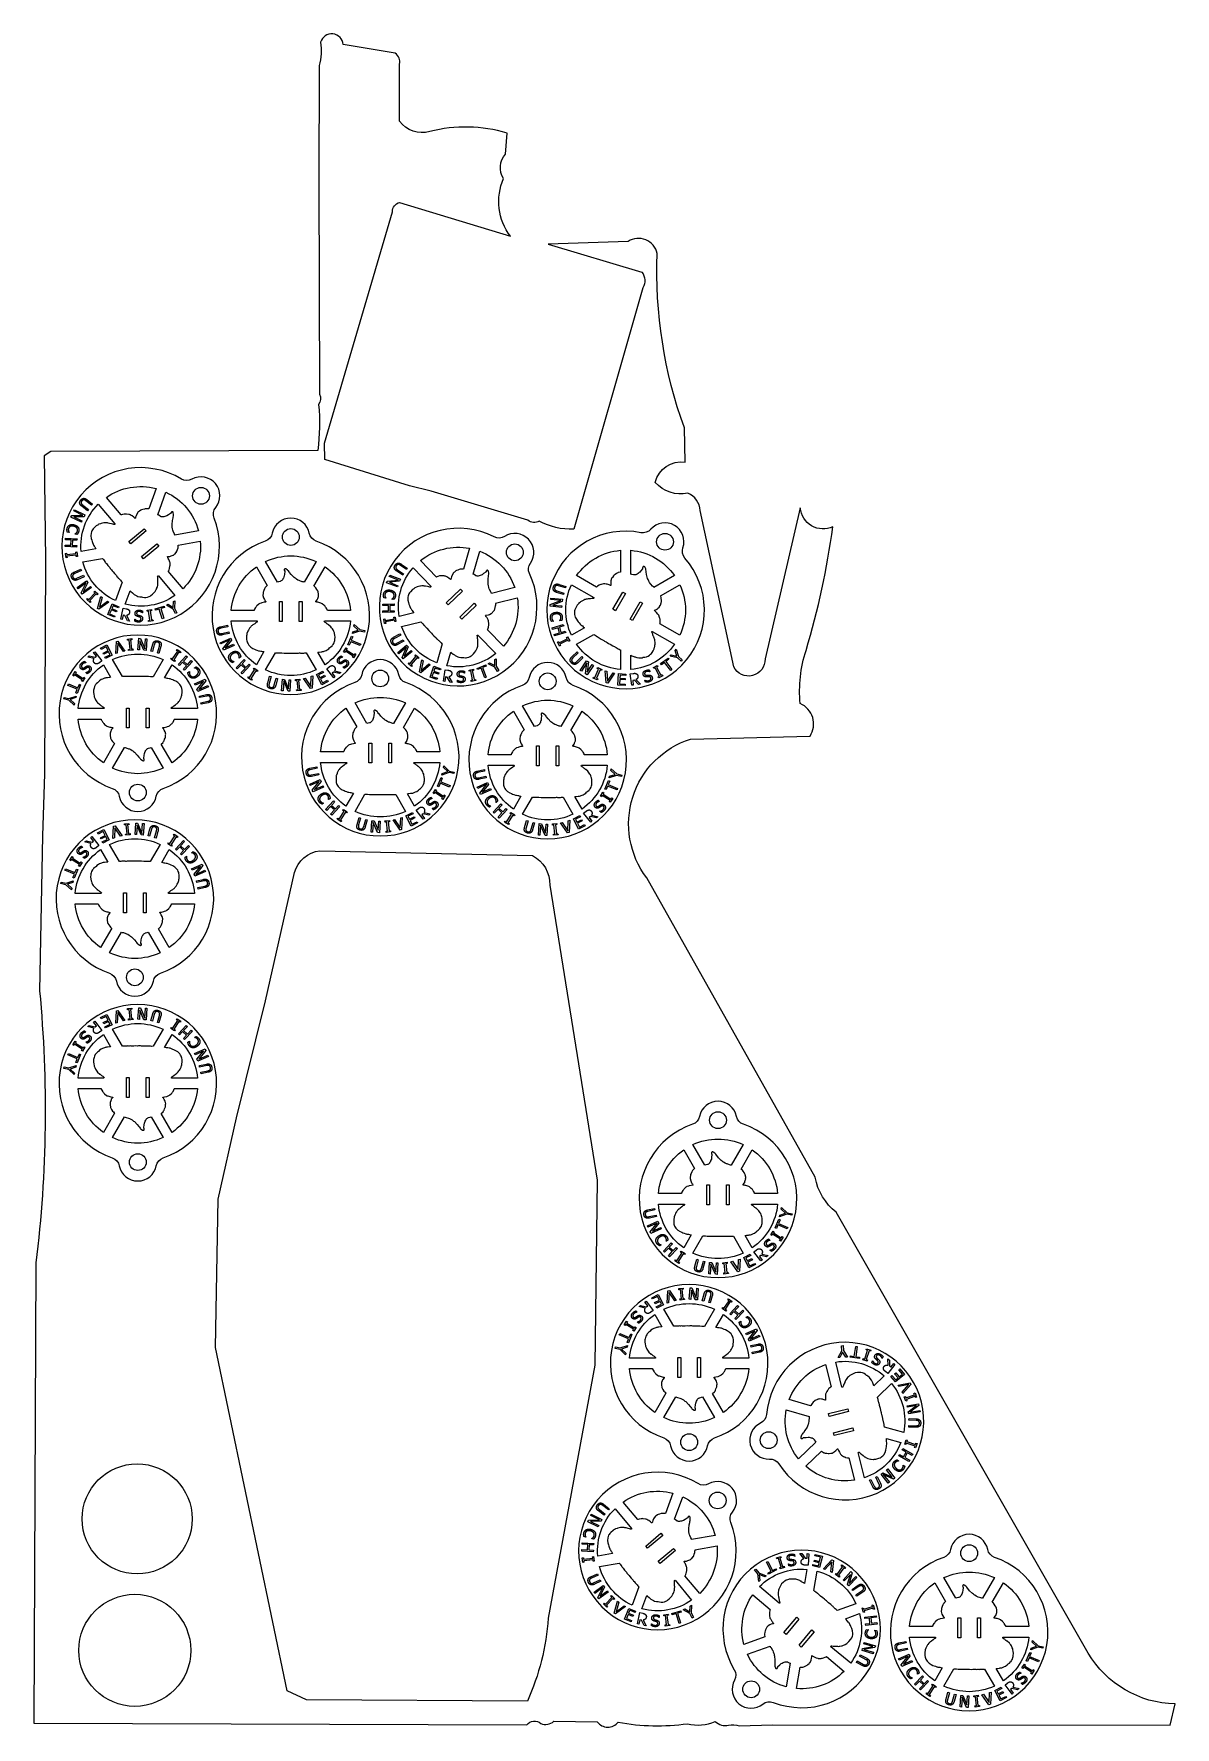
# Model space of a CAD drawing. Header units: millimetres. Extents: x 0 to 217, y 0 to 323.
import ezdxf

# ---------------------------------------------------------------- set-up
doc = ezdxf.new("R2010")
doc.units = ezdxf.units.MM
doc.layers.add('SCRAP_OUTLINE', color=8, linetype='Continuous')

msp = doc.modelspace()

# ---------------------------------------------------------------- linework, layer by layer
for points in [[(34.65, 232.34, 0.821365), (30.11, 237.75, -0.267689), (28.11, 237.79, 6.023346), (34.34, 230.36, -0.267689)], [(21.88, 232.08), (21.43, 232.13), (21.37, 232.13), (21.21, 232.11), (21.06, 232.07), (20.76, 231.97), (20.53, 231.92), (20.39, 231.84), (20.1, 231.65), (19.98, 231.58), (19.9, 231.51), (19.62, 231.11), (19.48, 230.78), (19.39, 230.53), (19.35, 230.35), (19.33, 230.31), (19.31, 230.3), (19.28, 230.3), (19.25, 230.32), (19.04, 230.51), (18.71, 230.76), (18.56, 230.83), (18.33, 230.98), (18.22, 231.02), (18.11, 231.04), (17.66, 231.11), (17.54, 231.12), (17.39, 231.1), (17.23, 231.11), (16.89, 231.03), (16.7, 230.97), (16.63, 230.94), (13.82, 234.29, -0.221398), (23.29, 235.96)], [(15.45, 229.23), (15.44, 229.2), (15.4, 229.14), (15.36, 229.11), (15.3, 229.1), (15.23, 229.11), (15.03, 229.19), (14.77, 229.24), (14.39, 229.34), (14.17, 229.37), (14.05, 229.42), (14, 229.43), (13.84, 229.42), (13.74, 229.44), (13.48, 229.43), (13.34, 229.42), (13.07, 229.38), (12.81, 229.32), (12.68, 229.27), (12.36, 229.16), (12.28, 229.12), (12.17, 229.03), (12.01, 228.94), (11.9, 228.87), (11.46, 228.49), (11.27, 228.28), (11.16, 228.12), (11.06, 227.95), (10.98, 227.73), (10.91, 227.48), (10.86, 226.96), (10.94, 226.49), (11.02, 226.13), (11.1, 225.9), (11.18, 225.67), (11.27, 225.38), (11.32, 225.3), (11.39, 225.2), (11.51, 224.99), (11.59, 224.89), (11.66, 224.72), (11.82, 224.46), (8.99, 223.96, -0.221398), (12.28, 233.01)], [(25.17, 235.28, -0.221398), (31.36, 227.91), (26.87, 227.12), (26.83, 227.25), (26.73, 227.44), (26.56, 227.88), (26.49, 228.03), (26.43, 228.29), (26.37, 228.62), (26.36, 228.77), (26.37, 228.94), (26.34, 229.15), (26.41, 229.92), (26.52, 230.41), (26.55, 230.55), (26.6, 230.77), (26.62, 230.91), (26.62, 231.01), (26.57, 231.39), (26.55, 231.45), (26.48, 231.52), (26.42, 231.56), (26.38, 231.57), (26.34, 231.57), (26.29, 231.55), (26.25, 231.52), (26.2, 231.46), (26.1, 231.29), (26.05, 231.23), (25.63, 230.98), (25.33, 230.77), (25.15, 230.72), (24.94, 230.64), (24.75, 230.61), (24.57, 230.56), (24.48, 230.56), (24.37, 230.58), (24.26, 230.61), (24.13, 230.66), (24.05, 230.7), (23.8, 230.89), (23.62, 231)], [(52.48, 227.45, 0.821365), (45.42, 227.45, -0.267689), (44.1, 225.95, 6.023346), (53.8, 225.95, -0.267689)], [(123.66, 224.68, 0.821365), (117.54, 228.21, -0.267689), (115.65, 227.57, 6.023346), (124.05, 222.72, -0.267689)], [(25.6, 220.25), (25.69, 220.35), (25.76, 220.51), (25.83, 220.73), (25.85, 220.81), (25.87, 220.94), (25.91, 221.06), (25.93, 221.17), (25.94, 221.39), (25.94, 221.84), (25.92, 221.96), (25.85, 222.11), (25.7, 222.49), (25.61, 222.64), (25.54, 222.82), (25.44, 222.97), (25.44, 222.99), (25.45, 223.01), (25.47, 223.03), (25.51, 223.04), (25.92, 223.04), (26.03, 223.07), (26.18, 223.14), (26.55, 223.27), (26.58, 223.29), (26.66, 223.36), (26.81, 223.47), (26.9, 223.55), (27.19, 223.9), (27.21, 223.94), (27.27, 224.06), (27.37, 224.34), (27.47, 224.67), (27.51, 224.9), (27.52, 225.13), (27.51, 225.2), (31.71, 225.94, -0.221398), (28.42, 216.89)], [(94.6, 221.77, 0.821365), (89.69, 226.85, -0.267689), (87.69, 226.75, 6.023346), (94.43, 219.77, -0.267689)], [(15.53, 214.62, -0.221398), (9.34, 221.99), (13.07, 222.65), (13.25, 222.44), (13.4, 222.25), (13.59, 221.98), (13.67, 221.88), (13.73, 221.79), (13.83, 221.68), (14.1, 221.33), (14.46, 220.91), (14.56, 220.76), (14.78, 220.49), (14.95, 220.31), (15.11, 220.08), (15.36, 219.81), (15.72, 219.39), (15.82, 219.24), (15.97, 219.12), (16.01, 219.06), (16.09, 218.92), (16.21, 218.83), (16.49, 218.5), (16.63, 218.35), (16.75, 218.19), (16.81, 218.14)], [(44.14, 222.08, -0.221398), (53.76, 222.08), (51.48, 218.14), (51.35, 218.19), (51.15, 218.23), (50.7, 218.39), (50.54, 218.44), (50.3, 218.55), (50.01, 218.72), (49.89, 218.81), (49.76, 218.92), (49.58, 219.03), (49.04, 219.59), (48.73, 219.99), (48.64, 220.1), (48.51, 220.28), (48.41, 220.38), (48.33, 220.45), (48.02, 220.65), (47.95, 220.68), (47.86, 220.68), (47.79, 220.65), (47.76, 220.62), (47.73, 220.59), (47.71, 220.55), (47.71, 220.5), (47.72, 220.42), (47.79, 220.23), (47.8, 220.16), (47.73, 219.67), (47.69, 219.31), (47.61, 219.14), (47.55, 218.92), (47.44, 218.75), (47.36, 218.59), (47.3, 218.52), (47.22, 218.45), (47.12, 218.38), (47.01, 218.32), (46.92, 218.28), (46.61, 218.21), (46.41, 218.14)], [(81.88, 220.62), (81.43, 220.64), (81.37, 220.64), (81.21, 220.61), (81.06, 220.56), (80.77, 220.43), (80.55, 220.36), (80.41, 220.27), (80.14, 220.06), (80.02, 219.98), (79.94, 219.91), (79.69, 219.5), (79.57, 219.16), (79.51, 218.9), (79.47, 218.72), (79.46, 218.68), (79.44, 218.66), (79.41, 218.66), (79.38, 218.68), (79.15, 218.85), (78.8, 219.08), (78.66, 219.14), (78.42, 219.27), (78.3, 219.31), (78.19, 219.32), (77.73, 219.36), (77.61, 219.36), (77.46, 219.33), (77.31, 219.32), (76.97, 219.23), (76.79, 219.15), (76.72, 219.12), (73.68, 222.26, -0.221398), (83.02, 224.59)], [(84.94, 224.04, -0.221398), (91.63, 217.12), (87.2, 216.01), (87.15, 216.15), (87.04, 216.32), (86.84, 216.76), (86.76, 216.9), (86.68, 217.15), (86.6, 217.48), (86.58, 217.63), (86.57, 217.8), (86.53, 218), (86.55, 218.78), (86.63, 219.28), (86.64, 219.42), (86.68, 219.65), (86.69, 219.78), (86.68, 219.88), (86.61, 220.25), (86.58, 220.32), (86.51, 220.39), (86.45, 220.42), (86.41, 220.42), (86.36, 220.42), (86.32, 220.4), (86.28, 220.37), (86.24, 220.3), (86.14, 220.13), (86.1, 220.06), (85.7, 219.78), (85.41, 219.56), (85.24, 219.49), (85.04, 219.39), (84.84, 219.35), (84.67, 219.29), (84.58, 219.29), (84.46, 219.3), (84.35, 219.32), (84.22, 219.36), (84.14, 219.4), (83.87, 219.57), (83.69, 219.66)], [(111.75, 220.07), (111.31, 219.97), (111.25, 219.95), (111.11, 219.88), (110.98, 219.79), (110.74, 219.59), (110.54, 219.46), (110.43, 219.34), (110.23, 219.06), (110.14, 218.95), (110.08, 218.86), (109.96, 218.39), (109.93, 218.03), (109.94, 217.77), (109.96, 217.58), (109.96, 217.54), (109.95, 217.52), (109.92, 217.51), (109.88, 217.52), (109.61, 217.62), (109.22, 217.75), (109.06, 217.76), (108.79, 217.82), (108.67, 217.83), (108.56, 217.81), (108.11, 217.72), (108, 217.69), (107.86, 217.62), (107.71, 217.57), (107.41, 217.38), (107.26, 217.26), (107.2, 217.21), (103.42, 219.39, -0.221398), (111.75, 224.21)], [(113.75, 224.21, -0.221398), (122.08, 219.39), (118.14, 217.11), (118.05, 217.23), (117.89, 217.37), (117.58, 217.73), (117.47, 217.85), (117.32, 218.07), (117.16, 218.36), (117.09, 218.49), (117.04, 218.66), (116.94, 218.84), (116.75, 219.59), (116.68, 220.09), (116.66, 220.23), (116.63, 220.46), (116.6, 220.59), (116.57, 220.69), (116.4, 221.03), (116.35, 221.08), (116.27, 221.13), (116.2, 221.14), (116.15, 221.13), (116.11, 221.12), (116.08, 221.09), (116.05, 221.04), (116.02, 220.97), (115.98, 220.78), (115.96, 220.7), (115.65, 220.32), (115.44, 220.03), (115.29, 219.92), (115.12, 219.76), (114.95, 219.67), (114.8, 219.57), (114.71, 219.54), (114.6, 219.52), (114.48, 219.51), (114.35, 219.51), (114.26, 219.52), (113.96, 219.61), (113.75, 219.65)], [(18.34, 216.5), (18.49, 216.35), (18.8, 216.08), (18.9, 215.98), (19, 215.91), (19.11, 215.79), (19.25, 215.72), (19.6, 215.52), (19.82, 215.43), (20.2, 215.32), (20.41, 215.33), (20.49, 215.32), (20.73, 215.26), (21.05, 215.22), (21.18, 215.22), (21.36, 215.24), (21.68, 215.29), (21.95, 215.4), (22.14, 215.49), (22.3, 215.59), (22.62, 215.84), (22.92, 216.15), (23.09, 216.38), (23.19, 216.49), (23.31, 216.73), (23.41, 216.91), (23.46, 217.05), (23.53, 217.28), (23.59, 217.51), (23.62, 217.7), (23.65, 218.25), (23.63, 218.28), (23.62, 218.35), (23.62, 218.53), (23.61, 218.69), (23.62, 218.84), (23.6, 218.97), (23.6, 219.11), (23.58, 219.24), (23.59, 219.31), (23.61, 219.35), (23.62, 219.36), (23.73, 219.37), (26.88, 215.61, -0.221398), (17.41, 213.94)], [(44.47, 217.51), (44.14, 217.19), (44.1, 217.15), (44.02, 217.01), (43.95, 216.87), (43.84, 216.58), (43.73, 216.37), (43.7, 216.21), (43.66, 215.87), (43.64, 215.73), (43.63, 215.62), (43.76, 215.15), (43.92, 214.83), (44.06, 214.6), (44.17, 214.46), (44.19, 214.41), (44.19, 214.4), (44.17, 214.37), (44.13, 214.36), (43.85, 214.32), (43.44, 214.23), (43.3, 214.16), (43.03, 214.08), (42.93, 214.02), (42.84, 213.95), (42.5, 213.65), (42.41, 213.56), (42.33, 213.43), (42.23, 213.32), (42.06, 213.01), (41.99, 212.82), (41.97, 212.75), (37.59, 212.75, -0.221398), (42.41, 221.08)], [(55.93, 212.75), (55.91, 212.88), (55.83, 213.04), (55.7, 213.24), (55.66, 213.3), (55.57, 213.4), (55.5, 213.51), (55.44, 213.6), (55.28, 213.75), (54.93, 214.04), (54.82, 214.1), (54.66, 214.14), (54.28, 214.27), (54.1, 214.3), (53.92, 214.35), (53.74, 214.38), (53.73, 214.39), (53.71, 214.41), (53.71, 214.44), (53.73, 214.47), (53.99, 214.79), (54.04, 214.89), (54.09, 215.05), (54.22, 215.42), (54.23, 215.46), (54.22, 215.56), (54.23, 215.74), (54.23, 215.87), (54.15, 216.31), (54.14, 216.36), (54.08, 216.48), (53.93, 216.74), (53.74, 217.03), (53.59, 217.2), (53.42, 217.36), (53.36, 217.4), (55.49, 221.08, -0.221398), (60.31, 212.75)], [(75.67, 217.33), (75.66, 217.3), (75.62, 217.23), (75.58, 217.2), (75.52, 217.19), (75.46, 217.19), (75.25, 217.26), (74.99, 217.29), (74.6, 217.36), (74.38, 217.38), (74.25, 217.42), (74.2, 217.43), (74.04, 217.41), (73.94, 217.42), (73.68, 217.39), (73.55, 217.37), (73.28, 217.31), (73.03, 217.23), (72.9, 217.18), (72.59, 217.04), (72.51, 217), (72.4, 216.9), (72.25, 216.8), (72.15, 216.72), (71.74, 216.31), (71.56, 216.09), (71.46, 215.93), (71.37, 215.75), (71.31, 215.52), (71.26, 215.27), (71.24, 214.74), (71.35, 214.28), (71.46, 213.93), (71.55, 213.7), (71.65, 213.48), (71.77, 213.19), (71.81, 213.12), (71.89, 213.03), (72.03, 212.82), (72.11, 212.73), (72.2, 212.56), (72.37, 212.32), (69.59, 211.62, -0.221398), (72.24, 220.87)], [(106.68, 215.2), (106.69, 215.16), (106.67, 215.09), (106.64, 215.05), (106.58, 215.02), (106.52, 215.01), (106.3, 215.01), (106.04, 214.97), (105.64, 214.94), (105.43, 214.89), (105.3, 214.9), (105.25, 214.89), (105.1, 214.83), (105, 214.81), (104.76, 214.71), (104.63, 214.66), (104.4, 214.53), (104.17, 214.37), (104.07, 214.29), (103.8, 214.07), (103.74, 214.01), (103.67, 213.88), (103.54, 213.75), (103.47, 213.64), (103.19, 213.14), (103.08, 212.87), (103.03, 212.69), (102.99, 212.5), (103, 212.26), (103.02, 212), (103.15, 211.49), (103.38, 211.08), (103.58, 210.77), (103.73, 210.58), (103.89, 210.39), (104.08, 210.15), (104.14, 210.09), (104.24, 210.02), (104.43, 209.86), (104.53, 209.8), (104.67, 209.66), (104.9, 209.47), (102.42, 208.04, -0.221398), (102.42, 217.66)], [(119.29, 210.23), (119.34, 210.35), (119.35, 210.52), (119.34, 210.76), (119.33, 210.84), (119.31, 210.96), (119.31, 211.1), (119.29, 211.21), (119.23, 211.41), (119.07, 211.84), (119.01, 211.94), (118.89, 212.06), (118.62, 212.37), (118.48, 212.48), (118.36, 212.62), (118.22, 212.73), (118.21, 212.75), (118.2, 212.77), (118.22, 212.8), (118.25, 212.82), (118.63, 212.96), (118.73, 213.02), (118.85, 213.14), (119.15, 213.39), (119.18, 213.43), (119.22, 213.51), (119.32, 213.67), (119.38, 213.77), (119.54, 214.2), (119.54, 214.25), (119.56, 214.38), (119.56, 214.68), (119.54, 215.03), (119.5, 215.25), (119.43, 215.47), (119.4, 215.53), (123.08, 217.66, -0.221398), (123.08, 208.04)], [(86.42, 209.07), (86.49, 209.18), (86.55, 209.35), (86.61, 209.58), (86.62, 209.66), (86.63, 209.78), (86.67, 209.91), (86.68, 210.02), (86.68, 210.24), (86.65, 210.69), (86.62, 210.8), (86.53, 210.95), (86.36, 211.32), (86.26, 211.47), (86.18, 211.63), (86.07, 211.78), (86.07, 211.8), (86.07, 211.82), (86.09, 211.84), (86.13, 211.85), (86.54, 211.89), (86.64, 211.92), (86.8, 212), (87.15, 212.16), (87.19, 212.18), (87.25, 212.26), (87.39, 212.37), (87.48, 212.46), (87.75, 212.83), (87.77, 212.87), (87.81, 213), (87.9, 213.29), (87.97, 213.62), (88, 213.85), (87.99, 214.08), (87.98, 214.15), (92.11, 215.18, -0.221398), (89.46, 205.93)], [(42.52, 210.75), (42.54, 210.72), (42.56, 210.65), (42.56, 210.6), (42.52, 210.55), (42.48, 210.5), (42.28, 210.4), (42.08, 210.23), (41.75, 210), (41.59, 209.86), (41.47, 209.8), (41.43, 209.76), (41.34, 209.64), (41.26, 209.57), (41.1, 209.37), (41.02, 209.26), (40.88, 209.02), (40.76, 208.78), (40.71, 208.66), (40.59, 208.33), (40.57, 208.25), (40.57, 208.1), (40.53, 207.92), (40.52, 207.79), (40.52, 207.22), (40.56, 206.94), (40.61, 206.75), (40.68, 206.56), (40.8, 206.36), (40.94, 206.15), (41.31, 205.77), (41.72, 205.53), (42.05, 205.37), (42.27, 205.27), (42.51, 205.19), (42.79, 205.07), (42.87, 205.06), (42.99, 205.05), (43.24, 205), (43.36, 205), (43.54, 204.95), (43.84, 204.9), (42.41, 202.42, -0.221398), (37.59, 210.75)], [(54.13, 204.78), (54.35, 204.8), (54.74, 204.86), (54.89, 204.87), (55.01, 204.9), (55.17, 204.92), (55.31, 204.98), (55.69, 205.12), (55.9, 205.22), (56.22, 205.44), (56.35, 205.61), (56.41, 205.67), (56.61, 205.81), (56.86, 206.03), (56.93, 206.13), (57.04, 206.28), (57.21, 206.56), (57.29, 206.84), (57.34, 207.04), (57.37, 207.23), (57.39, 207.63), (57.34, 208.06), (57.27, 208.34), (57.25, 208.49), (57.15, 208.73), (57.08, 208.93), (57, 209.06), (56.87, 209.26), (56.73, 209.45), (56.61, 209.6), (56.21, 209.97), (56.17, 209.98), (56.11, 210.01), (55.97, 210.13), (55.84, 210.22), (55.73, 210.33), (55.62, 210.39), (55.51, 210.48), (55.4, 210.56), (55.35, 210.6), (55.34, 210.65), (55.34, 210.66), (55.39, 210.75), (60.31, 210.75, -0.221398), (55.49, 202.42)], [(76.76, 202.76, -0.221398), (70.07, 209.68), (73.75, 210.6), (73.94, 210.4), (74.11, 210.22), (74.31, 209.97), (74.4, 209.87), (74.47, 209.78), (74.58, 209.69), (74.87, 209.35), (75.25, 208.96), (75.37, 208.81), (75.61, 208.56), (75.79, 208.4), (75.97, 208.18), (76.23, 207.93), (76.62, 207.53), (76.73, 207.39), (76.89, 207.28), (76.94, 207.23), (77.02, 207.09), (77.15, 207), (77.45, 206.69), (77.6, 206.56), (77.73, 206.4), (77.79, 206.36)], [(16.27, 177.35, 0.821365), (23.33, 177.35, -0.267689), (24.65, 178.85, 6.023346), (14.95, 178.85, -0.267689)], [(79.43, 204.83), (79.6, 204.69), (79.92, 204.45), (80.03, 204.35), (80.13, 204.29), (80.26, 204.18), (80.4, 204.12), (80.76, 203.94), (80.98, 203.87), (81.37, 203.79), (81.58, 203.81), (81.66, 203.81), (81.9, 203.76), (82.23, 203.74), (82.35, 203.75), (82.54, 203.78), (82.85, 203.85), (83.11, 203.99), (83.29, 204.09), (83.44, 204.2), (83.75, 204.47), (84.03, 204.8), (84.18, 205.05), (84.27, 205.16), (84.37, 205.41), (84.47, 205.59), (84.51, 205.74), (84.56, 205.97), (84.6, 206.21), (84.62, 206.39), (84.61, 206.94), (84.59, 206.98), (84.57, 207.04), (84.56, 207.22), (84.54, 207.38), (84.54, 207.53), (84.51, 207.66), (84.5, 207.8), (84.47, 207.93), (84.47, 208), (84.49, 208.04), (84.5, 208.05), (84.61, 208.07), (88.02, 204.54, -0.221398), (78.68, 202.21)], [(111.75, 201.49, -0.221398), (103.42, 206.31), (106.69, 208.2), (106.93, 208.06), (107.14, 207.94), (107.41, 207.75), (107.52, 207.68), (107.61, 207.61), (107.74, 207.55), (108.12, 207.31), (108.59, 207.04), (108.75, 206.93), (109.04, 206.76), (109.26, 206.65), (109.5, 206.48), (109.82, 206.32), (110.3, 206.04), (110.45, 205.93), (110.63, 205.87), (110.69, 205.84), (110.81, 205.73), (110.96, 205.68), (111.33, 205.47), (111.51, 205.38), (111.68, 205.27), (111.75, 205.24)], [(113.75, 204.22), (113.95, 204.13), (114.32, 203.99), (114.45, 203.93), (114.57, 203.89), (114.72, 203.82), (114.88, 203.81), (115.27, 203.73), (115.51, 203.72), (115.9, 203.75), (116.09, 203.83), (116.17, 203.85), (116.42, 203.88), (116.74, 203.94), (116.85, 203.99), (117.02, 204.07), (117.3, 204.22), (117.52, 204.43), (117.66, 204.57), (117.78, 204.72), (118, 205.07), (118.17, 205.46), (118.26, 205.74), (118.31, 205.87), (118.34, 206.14), (118.38, 206.34), (118.38, 206.49), (118.36, 206.73), (118.34, 206.97), (118.31, 207.16), (118.15, 207.68), (118.12, 207.71), (118.08, 207.76), (118.02, 207.94), (117.96, 208.08), (117.91, 208.23), (117.85, 208.34), (117.8, 208.47), (117.74, 208.59), (117.72, 208.66), (117.73, 208.7), (117.74, 208.71), (117.83, 208.76), (122.08, 206.31, -0.221398), (113.75, 201.49)], [(14.99, 203.38, -0.221398), (24.61, 203.38), (22.72, 200.11), (22.44, 200.1), (22.2, 200.11), (21.87, 200.14), (21.74, 200.14), (21.63, 200.15), (21.49, 200.14), (21.04, 200.16), (20.49, 200.16), (20.31, 200.18), (19.96, 200.18), (19.72, 200.17), (19.43, 200.19), (19.07, 200.17), (18.52, 200.17), (18.34, 200.19), (18.15, 200.15), (18.08, 200.15), (17.92, 200.19), (17.77, 200.16), (17.34, 200.16), (17.14, 200.14), (16.93, 200.15), (16.86, 200.14)], [(53.76, 201.42, -0.221398), (44.14, 201.42), (46.03, 204.69), (46.31, 204.7), (46.55, 204.69), (46.88, 204.66), (47.01, 204.66), (47.12, 204.65), (47.26, 204.66), (47.71, 204.64), (48.26, 204.64), (48.44, 204.62), (48.79, 204.62), (49.03, 204.63), (49.32, 204.61), (49.68, 204.63), (50.23, 204.63), (50.41, 204.61), (50.6, 204.65), (50.67, 204.65), (50.83, 204.61), (50.98, 204.64), (51.41, 204.64), (51.61, 204.66), (51.82, 204.65), (51.89, 204.66)], [(69.53, 200.5, 0.821365), (62.47, 200.5, -0.267689), (61.15, 199, 6.023346), (70.85, 199, -0.267689)], [(14.62, 200.02), (14.4, 200), (14.01, 199.94), (13.86, 199.93), (13.74, 199.9), (13.58, 199.88), (13.44, 199.82), (13.06, 199.68), (12.85, 199.58), (12.53, 199.36), (12.4, 199.19), (12.34, 199.13), (12.14, 198.99), (11.89, 198.77), (11.82, 198.67), (11.71, 198.52), (11.54, 198.24), (11.46, 197.96), (11.41, 197.76), (11.38, 197.57), (11.36, 197.17), (11.41, 196.74), (11.48, 196.46), (11.5, 196.31), (11.6, 196.07), (11.67, 195.87), (11.75, 195.74), (11.88, 195.54), (12.02, 195.35), (12.14, 195.2), (12.54, 194.83), (12.58, 194.82), (12.64, 194.79), (12.78, 194.67), (12.91, 194.58), (13.02, 194.47), (13.13, 194.41), (13.24, 194.32), (13.35, 194.24), (13.4, 194.2), (13.41, 194.15), (13.41, 194.14), (13.36, 194.05), (8.44, 194.05, -0.221398), (13.26, 202.38)], [(26.23, 194.05), (26.21, 194.08), (26.19, 194.15), (26.19, 194.2), (26.23, 194.25), (26.27, 194.3), (26.47, 194.4), (26.67, 194.57), (27, 194.8), (27.16, 194.94), (27.28, 195), (27.32, 195.04), (27.41, 195.16), (27.49, 195.23), (27.65, 195.43), (27.73, 195.54), (27.87, 195.78), (27.99, 196.02), (28.04, 196.14), (28.16, 196.47), (28.18, 196.55), (28.18, 196.7), (28.22, 196.88), (28.23, 197.01), (28.23, 197.58), (28.19, 197.86), (28.14, 198.05), (28.07, 198.24), (27.95, 198.44), (27.81, 198.65), (27.44, 199.03), (27.03, 199.27), (26.7, 199.43), (26.48, 199.53), (26.24, 199.61), (25.96, 199.73), (25.88, 199.74), (25.76, 199.75), (25.51, 199.8), (25.39, 199.8), (25.21, 199.85), (24.91, 199.9), (26.34, 202.38, -0.221398), (31.16, 194.05)], [(101.43, 199.95, 0.821365), (94.37, 199.95, -0.267689), (93.05, 198.45, 6.023346), (102.75, 198.45, -0.267689)], [(61.52, 190.56), (61.19, 190.24), (61.15, 190.2), (61.07, 190.06), (61, 189.92), (60.89, 189.63), (60.78, 189.42), (60.75, 189.26), (60.71, 188.92), (60.69, 188.78), (60.68, 188.67), (60.81, 188.2), (60.97, 187.88), (61.11, 187.65), (61.22, 187.51), (61.24, 187.46), (61.24, 187.45), (61.22, 187.42), (61.18, 187.41), (60.9, 187.37), (60.49, 187.28), (60.35, 187.21), (60.08, 187.13), (59.98, 187.07), (59.89, 187), (59.55, 186.7), (59.46, 186.61), (59.38, 186.48), (59.28, 186.37), (59.11, 186.06), (59.04, 185.87), (59.02, 185.8), (54.64, 185.8, -0.221398), (59.46, 194.13)], [(61.19, 195.13, -0.221398), (70.81, 195.13), (68.53, 191.19), (68.4, 191.24), (68.2, 191.28), (67.75, 191.44), (67.59, 191.49), (67.35, 191.6), (67.06, 191.77), (66.94, 191.86), (66.81, 191.97), (66.63, 192.08), (66.09, 192.64), (65.78, 193.04), (65.69, 193.15), (65.56, 193.33), (65.46, 193.43), (65.38, 193.5), (65.07, 193.7), (65, 193.73), (64.91, 193.73), (64.84, 193.7), (64.81, 193.67), (64.78, 193.64), (64.76, 193.6), (64.76, 193.55), (64.77, 193.47), (64.84, 193.28), (64.85, 193.21), (64.78, 192.72), (64.74, 192.36), (64.66, 192.19), (64.6, 191.97), (64.49, 191.8), (64.41, 191.64), (64.35, 191.57), (64.27, 191.5), (64.17, 191.43), (64.06, 191.37), (63.97, 191.33), (63.66, 191.26), (63.46, 191.19)], [(72.98, 185.8), (72.96, 185.93), (72.88, 186.09), (72.75, 186.29), (72.71, 186.35), (72.62, 186.45), (72.55, 186.56), (72.49, 186.65), (72.33, 186.8), (71.98, 187.09), (71.87, 187.15), (71.71, 187.19), (71.33, 187.32), (71.15, 187.35), (70.97, 187.4), (70.79, 187.43), (70.78, 187.44), (70.76, 187.46), (70.76, 187.49), (70.78, 187.52), (71.04, 187.84), (71.09, 187.94), (71.14, 188.1), (71.27, 188.47), (71.28, 188.51), (71.27, 188.61), (71.28, 188.79), (71.28, 188.92), (71.2, 189.36), (71.19, 189.41), (71.13, 189.53), (70.98, 189.79), (70.79, 190.08), (70.64, 190.25), (70.47, 190.41), (70.41, 190.45), (72.54, 194.13, -0.221398), (77.36, 185.8)], [(93.42, 190.01), (93.09, 189.69), (93.05, 189.65), (92.97, 189.51), (92.9, 189.37), (92.79, 189.08), (92.68, 188.87), (92.65, 188.71), (92.61, 188.37), (92.59, 188.23), (92.58, 188.12), (92.71, 187.65), (92.87, 187.33), (93.01, 187.1), (93.12, 186.96), (93.14, 186.91), (93.14, 186.9), (93.12, 186.87), (93.08, 186.86), (92.8, 186.82), (92.39, 186.73), (92.25, 186.66), (91.98, 186.58), (91.88, 186.52), (91.79, 186.45), (91.45, 186.15), (91.36, 186.06), (91.28, 185.93), (91.18, 185.82), (91.01, 185.51), (90.94, 185.32), (90.92, 185.25), (86.54, 185.25, -0.221398), (91.36, 193.58)], [(93.09, 194.58, -0.221398), (102.71, 194.58), (100.43, 190.64), (100.3, 190.69), (100.1, 190.73), (99.65, 190.89), (99.49, 190.94), (99.25, 191.05), (98.96, 191.22), (98.84, 191.31), (98.71, 191.42), (98.53, 191.53), (97.99, 192.09), (97.68, 192.49), (97.59, 192.6), (97.46, 192.78), (97.36, 192.88), (97.28, 192.95), (96.97, 193.15), (96.9, 193.18), (96.81, 193.18), (96.74, 193.15), (96.71, 193.12), (96.68, 193.09), (96.66, 193.05), (96.66, 193), (96.67, 192.92), (96.74, 192.73), (96.75, 192.66), (96.68, 192.17), (96.64, 191.81), (96.56, 191.64), (96.5, 191.42), (96.39, 191.25), (96.31, 191.09), (96.25, 191.02), (96.17, 190.95), (96.07, 190.88), (95.96, 190.82), (95.87, 190.78), (95.56, 190.71), (95.36, 190.64)], [(104.88, 185.25), (104.86, 185.38), (104.78, 185.54), (104.65, 185.74), (104.61, 185.8), (104.52, 185.9), (104.45, 186.01), (104.39, 186.1), (104.23, 186.25), (103.88, 186.54), (103.77, 186.6), (103.61, 186.64), (103.23, 186.77), (103.05, 186.8), (102.87, 186.85), (102.69, 186.88), (102.68, 186.89), (102.66, 186.91), (102.66, 186.94), (102.68, 186.97), (102.94, 187.29), (102.99, 187.39), (103.04, 187.55), (103.17, 187.92), (103.18, 187.96), (103.17, 188.06), (103.18, 188.24), (103.18, 188.37), (103.1, 188.81), (103.09, 188.86), (103.03, 188.98), (102.88, 189.24), (102.69, 189.53), (102.54, 189.7), (102.37, 189.86), (102.31, 189.9), (104.44, 193.58, -0.221398), (109.26, 185.25)], [(12.82, 192.05), (12.84, 191.92), (12.92, 191.76), (13.05, 191.56), (13.09, 191.5), (13.18, 191.4), (13.25, 191.29), (13.31, 191.2), (13.47, 191.05), (13.82, 190.76), (13.93, 190.7), (14.09, 190.66), (14.47, 190.53), (14.65, 190.5), (14.83, 190.45), (15.01, 190.42), (15.02, 190.41), (15.04, 190.39), (15.04, 190.36), (15.02, 190.33), (14.76, 190.01), (14.71, 189.91), (14.66, 189.75), (14.53, 189.38), (14.52, 189.34), (14.53, 189.24), (14.52, 189.06), (14.52, 188.93), (14.6, 188.49), (14.61, 188.44), (14.67, 188.32), (14.82, 188.06), (15.01, 187.77), (15.16, 187.6), (15.33, 187.44), (15.39, 187.4), (13.26, 183.72, -0.221398), (8.44, 192.05)], [(24.28, 187.29), (24.61, 187.61), (24.65, 187.65), (24.73, 187.79), (24.8, 187.93), (24.91, 188.22), (25.02, 188.43), (25.05, 188.59), (25.09, 188.93), (25.11, 189.07), (25.12, 189.18), (24.99, 189.65), (24.83, 189.97), (24.69, 190.2), (24.58, 190.34), (24.56, 190.39), (24.56, 190.4), (24.58, 190.43), (24.62, 190.44), (24.9, 190.48), (25.31, 190.57), (25.45, 190.64), (25.72, 190.72), (25.82, 190.78), (25.91, 190.85), (26.25, 191.15), (26.34, 191.24), (26.42, 191.37), (26.52, 191.48), (26.69, 191.79), (26.76, 191.98), (26.78, 192.05), (31.16, 192.05, -0.221398), (26.34, 183.72)], [(24.61, 182.72, -0.221398), (14.99, 182.72), (17.27, 186.66), (17.4, 186.61), (17.6, 186.57), (18.05, 186.41), (18.21, 186.36), (18.45, 186.25), (18.74, 186.08), (18.86, 185.99), (18.99, 185.88), (19.17, 185.77), (19.71, 185.21), (20.02, 184.81), (20.11, 184.7), (20.24, 184.52), (20.34, 184.42), (20.42, 184.35), (20.73, 184.15), (20.8, 184.12), (20.89, 184.12), (20.96, 184.15), (20.99, 184.18), (21.02, 184.21), (21.04, 184.25), (21.04, 184.3), (21.03, 184.38), (20.96, 184.57), (20.95, 184.64), (21.02, 185.13), (21.06, 185.49), (21.14, 185.66), (21.2, 185.88), (21.31, 186.05), (21.39, 186.21), (21.45, 186.28), (21.53, 186.35), (21.63, 186.42), (21.74, 186.48), (21.83, 186.52), (22.14, 186.59), (22.34, 186.66)], [(59.57, 183.8), (59.59, 183.77), (59.61, 183.7), (59.61, 183.65), (59.57, 183.6), (59.53, 183.55), (59.33, 183.45), (59.13, 183.28), (58.8, 183.05), (58.64, 182.91), (58.52, 182.85), (58.48, 182.81), (58.39, 182.69), (58.31, 182.62), (58.15, 182.42), (58.07, 182.31), (57.93, 182.07), (57.81, 181.83), (57.76, 181.71), (57.64, 181.38), (57.62, 181.3), (57.62, 181.15), (57.58, 180.97), (57.57, 180.84), (57.57, 180.27), (57.61, 179.99), (57.66, 179.8), (57.73, 179.61), (57.85, 179.41), (57.99, 179.2), (58.36, 178.82), (58.77, 178.58), (59.1, 178.42), (59.32, 178.32), (59.56, 178.24), (59.84, 178.12), (59.92, 178.11), (60.04, 178.1), (60.29, 178.05), (60.41, 178.05), (60.59, 178), (60.89, 177.95), (59.46, 175.47, -0.221398), (54.64, 183.8)], [(71.18, 177.83), (71.4, 177.85), (71.79, 177.91), (71.94, 177.92), (72.06, 177.95), (72.22, 177.97), (72.36, 178.03), (72.74, 178.17), (72.95, 178.27), (73.27, 178.49), (73.4, 178.66), (73.46, 178.72), (73.66, 178.86), (73.91, 179.08), (73.98, 179.18), (74.09, 179.33), (74.26, 179.61), (74.34, 179.89), (74.39, 180.09), (74.42, 180.28), (74.44, 180.68), (74.39, 181.11), (74.32, 181.39), (74.3, 181.54), (74.2, 181.78), (74.13, 181.98), (74.05, 182.11), (73.92, 182.31), (73.78, 182.5), (73.66, 182.65), (73.26, 183.02), (73.22, 183.03), (73.16, 183.06), (73.02, 183.18), (72.89, 183.27), (72.78, 183.38), (72.67, 183.44), (72.56, 183.53), (72.45, 183.61), (72.4, 183.65), (72.39, 183.7), (72.39, 183.71), (72.44, 183.8), (77.36, 183.8, -0.221398), (72.54, 175.47)], [(91.47, 183.25), (91.49, 183.22), (91.51, 183.15), (91.51, 183.1), (91.47, 183.05), (91.43, 183), (91.23, 182.9), (91.03, 182.73), (90.7, 182.5), (90.54, 182.36), (90.42, 182.3), (90.38, 182.26), (90.29, 182.14), (90.21, 182.07), (90.05, 181.87), (89.97, 181.76), (89.83, 181.52), (89.71, 181.28), (89.66, 181.16), (89.54, 180.83), (89.52, 180.75), (89.52, 180.6), (89.48, 180.42), (89.47, 180.29), (89.47, 179.72), (89.51, 179.44), (89.56, 179.25), (89.63, 179.06), (89.75, 178.86), (89.89, 178.65), (90.26, 178.27), (90.67, 178.03), (91, 177.87), (91.22, 177.77), (91.46, 177.69), (91.74, 177.57), (91.82, 177.56), (91.94, 177.55), (92.19, 177.5), (92.31, 177.5), (92.49, 177.45), (92.79, 177.4), (91.36, 174.92, -0.221398), (86.54, 183.25)], [(103.08, 177.28), (103.3, 177.3), (103.69, 177.36), (103.84, 177.37), (103.96, 177.4), (104.12, 177.42), (104.26, 177.48), (104.64, 177.62), (104.85, 177.72), (105.17, 177.94), (105.3, 178.11), (105.36, 178.17), (105.56, 178.31), (105.81, 178.53), (105.88, 178.63), (105.99, 178.78), (106.16, 179.06), (106.24, 179.34), (106.29, 179.54), (106.32, 179.73), (106.34, 180.13), (106.29, 180.56), (106.22, 180.84), (106.2, 180.99), (106.1, 181.23), (106.03, 181.43), (105.95, 181.56), (105.82, 181.76), (105.68, 181.95), (105.56, 182.1), (105.16, 182.47), (105.12, 182.48), (105.06, 182.51), (104.92, 182.63), (104.79, 182.72), (104.68, 182.83), (104.57, 182.89), (104.46, 182.98), (104.35, 183.06), (104.3, 183.1), (104.29, 183.15), (104.29, 183.16), (104.34, 183.25), (109.26, 183.25, -0.221398), (104.44, 174.92)], [(70.81, 174.47, -0.221398), (61.19, 174.47), (63.08, 177.74), (63.36, 177.75), (63.6, 177.74), (63.93, 177.71), (64.06, 177.71), (64.17, 177.7), (64.31, 177.71), (64.76, 177.69), (65.31, 177.69), (65.49, 177.67), (65.84, 177.67), (66.08, 177.68), (66.37, 177.66), (66.73, 177.68), (67.28, 177.68), (67.46, 177.66), (67.65, 177.7), (67.72, 177.7), (67.88, 177.66), (68.03, 177.69), (68.46, 177.69), (68.66, 177.71), (68.87, 177.7), (68.94, 177.71)], [(102.71, 173.92, -0.221398), (93.09, 173.92), (94.98, 177.19), (95.26, 177.2), (95.5, 177.19), (95.83, 177.16), (95.96, 177.16), (96.07, 177.15), (96.21, 177.16), (96.66, 177.14), (97.21, 177.14), (97.39, 177.12), (97.74, 177.12), (97.98, 177.13), (98.27, 177.11), (98.63, 177.13), (99.18, 177.13), (99.36, 177.11), (99.55, 177.15), (99.62, 177.15), (99.78, 177.11), (99.93, 177.14), (100.36, 177.14), (100.56, 177.16), (100.77, 177.15), (100.84, 177.16)], [(15.72, 142.15, 0.821365), (22.78, 142.15, -0.267689), (24.1, 143.65, 6.023346), (14.4, 143.65, -0.267689)], [(14.44, 168.18, -0.221398), (24.06, 168.18), (22.17, 164.91), (21.89, 164.9), (21.65, 164.91), (21.32, 164.94), (21.19, 164.94), (21.08, 164.95), (20.94, 164.94), (20.49, 164.96), (19.94, 164.96), (19.76, 164.98), (19.41, 164.98), (19.17, 164.97), (18.88, 164.99), (18.52, 164.97), (17.97, 164.97), (17.79, 164.99), (17.6, 164.95), (17.53, 164.95), (17.37, 164.99), (17.22, 164.96), (16.79, 164.96), (16.59, 164.94), (16.38, 164.95), (16.31, 164.94)], [(14.07, 164.82), (13.85, 164.8), (13.46, 164.74), (13.31, 164.73), (13.19, 164.7), (13.03, 164.68), (12.89, 164.62), (12.51, 164.48), (12.3, 164.38), (11.98, 164.16), (11.85, 163.99), (11.79, 163.93), (11.59, 163.79), (11.34, 163.57), (11.27, 163.47), (11.16, 163.32), (10.99, 163.04), (10.91, 162.76), (10.86, 162.56), (10.83, 162.37), (10.81, 161.97), (10.86, 161.54), (10.93, 161.26), (10.95, 161.11), (11.05, 160.87), (11.12, 160.67), (11.2, 160.54), (11.33, 160.34), (11.47, 160.15), (11.59, 160), (11.99, 159.63), (12.03, 159.62), (12.09, 159.59), (12.23, 159.47), (12.36, 159.38), (12.47, 159.27), (12.58, 159.21), (12.69, 159.12), (12.8, 159.04), (12.85, 159), (12.86, 158.95), (12.86, 158.94), (12.81, 158.85), (7.89, 158.85, -0.221398), (12.71, 167.18)], [(25.68, 158.85), (25.66, 158.88), (25.64, 158.95), (25.64, 159), (25.68, 159.05), (25.72, 159.1), (25.92, 159.2), (26.12, 159.37), (26.45, 159.6), (26.61, 159.74), (26.73, 159.8), (26.77, 159.84), (26.86, 159.96), (26.94, 160.03), (27.1, 160.23), (27.18, 160.34), (27.32, 160.58), (27.44, 160.82), (27.49, 160.94), (27.61, 161.27), (27.63, 161.35), (27.63, 161.5), (27.67, 161.68), (27.68, 161.81), (27.68, 162.38), (27.64, 162.66), (27.59, 162.85), (27.52, 163.04), (27.4, 163.24), (27.26, 163.45), (26.89, 163.83), (26.48, 164.07), (26.15, 164.23), (25.93, 164.33), (25.69, 164.41), (25.41, 164.53), (25.33, 164.54), (25.21, 164.55), (24.96, 164.6), (24.84, 164.6), (24.66, 164.65), (24.36, 164.7), (25.79, 167.18, -0.221398), (30.61, 158.85)], [(12.27, 156.85), (12.29, 156.72), (12.37, 156.56), (12.5, 156.36), (12.54, 156.3), (12.63, 156.2), (12.7, 156.09), (12.76, 156), (12.92, 155.85), (13.27, 155.56), (13.38, 155.5), (13.54, 155.46), (13.92, 155.33), (14.1, 155.3), (14.28, 155.25), (14.46, 155.22), (14.47, 155.21), (14.49, 155.19), (14.49, 155.16), (14.47, 155.13), (14.21, 154.81), (14.16, 154.71), (14.11, 154.55), (13.98, 154.18), (13.97, 154.14), (13.98, 154.04), (13.97, 153.86), (13.97, 153.73), (14.05, 153.29), (14.06, 153.24), (14.12, 153.12), (14.27, 152.86), (14.46, 152.57), (14.61, 152.4), (14.78, 152.24), (14.84, 152.2), (12.71, 148.52, -0.221398), (7.89, 156.85)], [(23.73, 152.09), (24.06, 152.41), (24.1, 152.45), (24.18, 152.59), (24.25, 152.73), (24.36, 153.02), (24.47, 153.23), (24.5, 153.39), (24.54, 153.73), (24.56, 153.87), (24.57, 153.98), (24.44, 154.45), (24.28, 154.77), (24.14, 155), (24.03, 155.14), (24.01, 155.19), (24.01, 155.2), (24.03, 155.23), (24.07, 155.24), (24.35, 155.28), (24.76, 155.37), (24.9, 155.44), (25.17, 155.52), (25.27, 155.58), (25.36, 155.65), (25.7, 155.95), (25.79, 156.04), (25.87, 156.17), (25.97, 156.28), (26.14, 156.59), (26.21, 156.78), (26.23, 156.85), (30.61, 156.85, -0.221398), (25.79, 148.52)], [(24.06, 147.52, -0.221398), (14.44, 147.52), (16.72, 151.46), (16.85, 151.41), (17.05, 151.37), (17.5, 151.21), (17.66, 151.16), (17.9, 151.05), (18.19, 150.88), (18.31, 150.79), (18.44, 150.68), (18.62, 150.57), (19.16, 150.01), (19.47, 149.61), (19.56, 149.5), (19.69, 149.32), (19.79, 149.22), (19.87, 149.15), (20.18, 148.95), (20.25, 148.92), (20.34, 148.92), (20.41, 148.95), (20.44, 148.98), (20.47, 149.01), (20.49, 149.05), (20.49, 149.1), (20.48, 149.18), (20.41, 149.37), (20.4, 149.44), (20.47, 149.93), (20.51, 150.29), (20.59, 150.46), (20.65, 150.68), (20.76, 150.85), (20.84, 151.01), (20.9, 151.08), (20.98, 151.15), (21.08, 151.22), (21.19, 151.28), (21.28, 151.32), (21.59, 151.39), (21.79, 151.46)], [(16.27, 106.95, 0.821365), (23.33, 106.95, -0.267689), (24.65, 108.45, 6.023346), (14.95, 108.45, -0.267689)], [(14.99, 132.98, -0.221398), (24.61, 132.98), (22.72, 129.71), (22.44, 129.7), (22.2, 129.71), (21.87, 129.74), (21.74, 129.74), (21.63, 129.75), (21.49, 129.74), (21.04, 129.76), (20.49, 129.76), (20.31, 129.78), (19.96, 129.78), (19.72, 129.77), (19.43, 129.79), (19.07, 129.77), (18.52, 129.77), (18.34, 129.79), (18.15, 129.75), (18.08, 129.75), (17.92, 129.79), (17.77, 129.76), (17.34, 129.76), (17.14, 129.74), (16.93, 129.75), (16.86, 129.74)], [(14.62, 129.62), (14.4, 129.6), (14.01, 129.54), (13.86, 129.53), (13.74, 129.5), (13.58, 129.48), (13.44, 129.42), (13.06, 129.28), (12.85, 129.18), (12.53, 128.96), (12.4, 128.79), (12.34, 128.73), (12.14, 128.59), (11.89, 128.37), (11.82, 128.27), (11.71, 128.12), (11.54, 127.84), (11.46, 127.56), (11.41, 127.36), (11.38, 127.17), (11.36, 126.77), (11.41, 126.34), (11.48, 126.06), (11.5, 125.91), (11.6, 125.67), (11.67, 125.47), (11.75, 125.34), (11.88, 125.14), (12.02, 124.95), (12.14, 124.8), (12.54, 124.43), (12.58, 124.42), (12.64, 124.39), (12.78, 124.27), (12.91, 124.18), (13.02, 124.07), (13.13, 124.01), (13.24, 123.92), (13.35, 123.84), (13.4, 123.8), (13.41, 123.75), (13.41, 123.74), (13.36, 123.65), (8.44, 123.65, -0.221398), (13.26, 131.98)], [(26.23, 123.65), (26.21, 123.68), (26.19, 123.75), (26.19, 123.8), (26.23, 123.85), (26.27, 123.9), (26.47, 124), (26.67, 124.17), (27, 124.4), (27.16, 124.54), (27.28, 124.6), (27.32, 124.64), (27.41, 124.76), (27.49, 124.83), (27.65, 125.03), (27.73, 125.14), (27.87, 125.38), (27.99, 125.62), (28.04, 125.74), (28.16, 126.07), (28.18, 126.15), (28.18, 126.3), (28.22, 126.48), (28.23, 126.61), (28.23, 127.18), (28.19, 127.46), (28.14, 127.65), (28.07, 127.84), (27.95, 128.04), (27.81, 128.25), (27.44, 128.63), (27.03, 128.87), (26.7, 129.03), (26.48, 129.13), (26.24, 129.21), (25.96, 129.33), (25.88, 129.34), (25.76, 129.35), (25.51, 129.4), (25.39, 129.4), (25.21, 129.45), (24.91, 129.5), (26.34, 131.98, -0.221398), (31.16, 123.65)], [(12.82, 121.65), (12.84, 121.52), (12.92, 121.36), (13.05, 121.16), (13.09, 121.1), (13.18, 121), (13.25, 120.89), (13.31, 120.8), (13.47, 120.65), (13.82, 120.36), (13.93, 120.3), (14.09, 120.26), (14.47, 120.13), (14.65, 120.1), (14.83, 120.05), (15.01, 120.02), (15.02, 120.01), (15.04, 119.99), (15.04, 119.96), (15.02, 119.93), (14.76, 119.61), (14.71, 119.51), (14.66, 119.35), (14.53, 118.98), (14.52, 118.94), (14.53, 118.84), (14.52, 118.66), (14.52, 118.53), (14.6, 118.09), (14.61, 118.04), (14.67, 117.92), (14.82, 117.66), (15.01, 117.37), (15.16, 117.2), (15.33, 117.04), (15.39, 117), (13.26, 113.32, -0.221398), (8.44, 121.65)], [(24.28, 116.89), (24.61, 117.21), (24.65, 117.25), (24.73, 117.39), (24.8, 117.53), (24.91, 117.82), (25.02, 118.03), (25.05, 118.19), (25.09, 118.53), (25.11, 118.67), (25.12, 118.78), (24.99, 119.25), (24.83, 119.57), (24.69, 119.8), (24.58, 119.94), (24.56, 119.99), (24.56, 120), (24.58, 120.03), (24.62, 120.04), (24.9, 120.08), (25.31, 120.17), (25.45, 120.24), (25.72, 120.32), (25.82, 120.38), (25.91, 120.45), (26.25, 120.75), (26.34, 120.84), (26.42, 120.97), (26.52, 121.08), (26.69, 121.39), (26.76, 121.58), (26.78, 121.65), (31.16, 121.65, -0.221398), (26.34, 113.32)], [(24.61, 112.32, -0.221398), (14.99, 112.32), (17.27, 116.26), (17.4, 116.21), (17.6, 116.17), (18.05, 116.01), (18.21, 115.96), (18.45, 115.85), (18.74, 115.68), (18.86, 115.59), (18.99, 115.48), (19.17, 115.37), (19.71, 114.81), (20.02, 114.41), (20.11, 114.3), (20.24, 114.12), (20.34, 114.02), (20.42, 113.95), (20.73, 113.75), (20.8, 113.72), (20.89, 113.72), (20.96, 113.75), (20.99, 113.78), (21.02, 113.81), (21.04, 113.85), (21.04, 113.9), (21.03, 113.98), (20.96, 114.17), (20.95, 114.24), (21.02, 114.73), (21.06, 115.09), (21.14, 115.26), (21.2, 115.48), (21.31, 115.65), (21.39, 115.81), (21.45, 115.88), (21.53, 115.95), (21.63, 116.02), (21.74, 116.08), (21.83, 116.12), (22.14, 116.19), (22.34, 116.26)], [(133.88, 116.35, 0.821365), (126.82, 116.35, -0.267689), (125.5, 114.85, 6.023346), (135.2, 114.85, -0.267689)], [(125.87, 106.41), (125.54, 106.09), (125.5, 106.05), (125.42, 105.91), (125.35, 105.77), (125.24, 105.48), (125.13, 105.27), (125.1, 105.11), (125.06, 104.77), (125.04, 104.63), (125.03, 104.52), (125.16, 104.05), (125.32, 103.73), (125.46, 103.5), (125.57, 103.36), (125.59, 103.31), (125.59, 103.3), (125.57, 103.27), (125.53, 103.26), (125.25, 103.22), (124.84, 103.13), (124.7, 103.06), (124.43, 102.98), (124.33, 102.92), (124.24, 102.85), (123.9, 102.55), (123.81, 102.46), (123.73, 102.33), (123.63, 102.22), (123.46, 101.91), (123.39, 101.72), (123.37, 101.65), (118.99, 101.65, -0.221398), (123.81, 109.98)], [(125.54, 110.98, -0.221398), (135.16, 110.98), (132.88, 107.04), (132.75, 107.09), (132.55, 107.13), (132.1, 107.29), (131.94, 107.34), (131.7, 107.45), (131.41, 107.62), (131.29, 107.71), (131.16, 107.82), (130.98, 107.93), (130.44, 108.49), (130.13, 108.89), (130.04, 109), (129.91, 109.18), (129.81, 109.28), (129.73, 109.35), (129.42, 109.55), (129.35, 109.58), (129.26, 109.58), (129.19, 109.55), (129.16, 109.52), (129.13, 109.49), (129.11, 109.45), (129.11, 109.4), (129.12, 109.32), (129.19, 109.13), (129.2, 109.06), (129.13, 108.57), (129.09, 108.21), (129.01, 108.04), (128.95, 107.82), (128.84, 107.65), (128.76, 107.49), (128.7, 107.42), (128.62, 107.35), (128.52, 107.28), (128.41, 107.22), (128.32, 107.18), (128.01, 107.11), (127.81, 107.04)], [(137.33, 101.65), (137.31, 101.78), (137.23, 101.94), (137.1, 102.14), (137.06, 102.2), (136.97, 102.3), (136.9, 102.41), (136.84, 102.5), (136.68, 102.65), (136.33, 102.94), (136.22, 103), (136.06, 103.04), (135.68, 103.17), (135.5, 103.2), (135.32, 103.25), (135.14, 103.28), (135.13, 103.29), (135.11, 103.31), (135.11, 103.34), (135.13, 103.37), (135.39, 103.69), (135.44, 103.79), (135.49, 103.95), (135.62, 104.32), (135.63, 104.36), (135.62, 104.46), (135.63, 104.64), (135.63, 104.77), (135.55, 105.21), (135.54, 105.26), (135.48, 105.38), (135.33, 105.64), (135.14, 105.93), (134.99, 106.1), (134.82, 106.26), (134.76, 106.3), (136.89, 109.98, -0.221398), (141.71, 101.65)], [(123.92, 99.65), (123.94, 99.62), (123.96, 99.55), (123.96, 99.5), (123.92, 99.45), (123.88, 99.4), (123.68, 99.3), (123.48, 99.13), (123.15, 98.9), (122.99, 98.76), (122.87, 98.7), (122.83, 98.66), (122.74, 98.54), (122.66, 98.47), (122.5, 98.27), (122.42, 98.16), (122.28, 97.92), (122.16, 97.68), (122.11, 97.56), (121.99, 97.23), (121.97, 97.15), (121.97, 97), (121.93, 96.82), (121.92, 96.69), (121.92, 96.12), (121.96, 95.84), (122.01, 95.65), (122.08, 95.46), (122.2, 95.26), (122.34, 95.05), (122.71, 94.67), (123.12, 94.43), (123.45, 94.27), (123.67, 94.17), (123.91, 94.09), (124.19, 93.97), (124.27, 93.96), (124.39, 93.95), (124.64, 93.9), (124.76, 93.9), (124.94, 93.85), (125.24, 93.8), (123.81, 91.32, -0.221398), (118.99, 99.65)], [(135.53, 93.68), (135.75, 93.7), (136.14, 93.76), (136.29, 93.77), (136.41, 93.8), (136.57, 93.82), (136.71, 93.88), (137.09, 94.02), (137.3, 94.12), (137.62, 94.34), (137.75, 94.51), (137.81, 94.57), (138.01, 94.71), (138.26, 94.93), (138.33, 95.03), (138.44, 95.18), (138.61, 95.46), (138.69, 95.74), (138.74, 95.94), (138.77, 96.13), (138.79, 96.53), (138.74, 96.96), (138.67, 97.24), (138.65, 97.39), (138.55, 97.63), (138.48, 97.83), (138.4, 97.96), (138.27, 98.16), (138.13, 98.35), (138.01, 98.5), (137.61, 98.87), (137.57, 98.88), (137.51, 98.91), (137.37, 99.03), (137.24, 99.12), (137.13, 99.23), (137.02, 99.29), (136.91, 99.38), (136.8, 99.46), (136.75, 99.5), (136.74, 99.55), (136.74, 99.56), (136.79, 99.65), (141.71, 99.65, -0.221398), (136.89, 91.32)], [(135.16, 90.32, -0.221398), (125.54, 90.32), (127.43, 93.59), (127.71, 93.6), (127.95, 93.59), (128.28, 93.56), (128.41, 93.56), (128.52, 93.55), (128.66, 93.56), (129.11, 93.54), (129.66, 93.54), (129.84, 93.52), (130.19, 93.52), (130.43, 93.53), (130.72, 93.51), (131.08, 93.53), (131.63, 93.53), (131.81, 93.51), (132, 93.55), (132.07, 93.55), (132.23, 93.51), (132.38, 93.54), (132.81, 93.54), (133.01, 93.56), (133.22, 93.55), (133.29, 93.56)], [(121.32, 53.6, 0.821365), (128.38, 53.6, -0.267689), (129.7, 55.1, 6.023346), (120, 55.1, -0.267689)], [(120.04, 79.63, -0.221398), (129.66, 79.63), (127.77, 76.36), (127.49, 76.35), (127.25, 76.36), (126.92, 76.39), (126.79, 76.39), (126.68, 76.4), (126.54, 76.39), (126.09, 76.41), (125.54, 76.41), (125.36, 76.43), (125.01, 76.43), (124.77, 76.42), (124.48, 76.44), (124.12, 76.42), (123.57, 76.42), (123.39, 76.44), (123.2, 76.4), (123.13, 76.4), (122.97, 76.44), (122.82, 76.41), (122.39, 76.41), (122.19, 76.39), (121.98, 76.4), (121.91, 76.39)], [(119.67, 76.27), (119.45, 76.25), (119.06, 76.19), (118.91, 76.18), (118.79, 76.15), (118.63, 76.13), (118.49, 76.07), (118.11, 75.93), (117.9, 75.83), (117.58, 75.61), (117.45, 75.44), (117.39, 75.38), (117.19, 75.24), (116.94, 75.02), (116.87, 74.92), (116.76, 74.77), (116.59, 74.49), (116.51, 74.21), (116.46, 74.01), (116.43, 73.82), (116.41, 73.42), (116.46, 72.99), (116.53, 72.71), (116.55, 72.56), (116.65, 72.32), (116.72, 72.12), (116.8, 71.99), (116.93, 71.79), (117.07, 71.6), (117.19, 71.45), (117.59, 71.08), (117.63, 71.07), (117.69, 71.04), (117.83, 70.92), (117.96, 70.83), (118.07, 70.72), (118.18, 70.66), (118.29, 70.57), (118.4, 70.49), (118.45, 70.45), (118.46, 70.4), (118.46, 70.39), (118.41, 70.3), (113.49, 70.3, -0.221398), (118.31, 78.63)], [(131.28, 70.3), (131.26, 70.33), (131.24, 70.4), (131.24, 70.45), (131.28, 70.5), (131.32, 70.55), (131.52, 70.65), (131.72, 70.82), (132.05, 71.05), (132.21, 71.19), (132.33, 71.25), (132.37, 71.29), (132.46, 71.41), (132.54, 71.48), (132.7, 71.68), (132.78, 71.79), (132.92, 72.03), (133.04, 72.27), (133.09, 72.39), (133.21, 72.72), (133.23, 72.8), (133.23, 72.95), (133.27, 73.13), (133.28, 73.26), (133.28, 73.83), (133.24, 74.11), (133.19, 74.3), (133.12, 74.49), (133, 74.69), (132.86, 74.9), (132.49, 75.28), (132.08, 75.52), (131.75, 75.68), (131.53, 75.78), (131.29, 75.86), (131.01, 75.98), (130.93, 75.99), (130.81, 76), (130.56, 76.05), (130.44, 76.05), (130.26, 76.1), (129.96, 76.15), (131.39, 78.63, -0.221398), (136.21, 70.3)], [(138.46, 57.93, 0.821365), (140.17, 51.08, -0.267689), (141.95, 50.16, 6.023346), (139.6, 59.57, -0.267689)], [(117.87, 68.3), (117.89, 68.17), (117.97, 68.01), (118.1, 67.81), (118.14, 67.75), (118.23, 67.65), (118.3, 67.54), (118.36, 67.45), (118.52, 67.3), (118.87, 67.01), (118.98, 66.95), (119.14, 66.91), (119.52, 66.78), (119.7, 66.75), (119.88, 66.7), (120.06, 66.67), (120.07, 66.66), (120.09, 66.64), (120.09, 66.61), (120.07, 66.58), (119.81, 66.26), (119.76, 66.16), (119.71, 66), (119.58, 65.63), (119.57, 65.59), (119.58, 65.49), (119.57, 65.31), (119.57, 65.18), (119.65, 64.74), (119.66, 64.69), (119.72, 64.57), (119.87, 64.31), (120.06, 64.02), (120.21, 63.85), (120.38, 63.69), (120.44, 63.65), (118.31, 59.97, -0.221398), (113.49, 68.3)], [(129.33, 63.54), (129.66, 63.86), (129.7, 63.9), (129.78, 64.04), (129.85, 64.18), (129.96, 64.47), (130.07, 64.68), (130.1, 64.84), (130.14, 65.18), (130.16, 65.32), (130.17, 65.43), (130.04, 65.9), (129.88, 66.22), (129.74, 66.45), (129.63, 66.59), (129.61, 66.64), (129.61, 66.65), (129.63, 66.68), (129.67, 66.69), (129.95, 66.73), (130.36, 66.82), (130.5, 66.89), (130.77, 66.97), (130.87, 67.03), (130.96, 67.1), (131.3, 67.4), (131.39, 67.49), (131.47, 67.62), (131.57, 67.73), (131.74, 68.04), (131.81, 68.23), (131.83, 68.3), (136.21, 68.3, -0.221398), (131.39, 59.97)], [(151.89, 64.83), (151.77, 64.78), (151.64, 64.66), (151.47, 64.49), (151.42, 64.43), (151.35, 64.33), (151.26, 64.23), (151.19, 64.15), (151.08, 63.96), (150.88, 63.54), (150.85, 63.43), (150.85, 63.27), (150.82, 62.86), (150.83, 62.68), (150.82, 62.49), (150.84, 62.32), (150.83, 62.29), (150.82, 62.28), (150.79, 62.27), (150.75, 62.28), (150.38, 62.45), (150.27, 62.48), (150.1, 62.49), (149.71, 62.53), (149.67, 62.52), (149.58, 62.49), (149.4, 62.46), (149.28, 62.43), (148.86, 62.24), (148.83, 62.22), (148.72, 62.13), (148.5, 61.92), (148.27, 61.67), (148.14, 61.49), (148.02, 61.28), (148, 61.22), (143.91, 62.39, -0.221398), (150.83, 69.08)], [(160.06, 65.01), (159.99, 65.22), (159.83, 65.59), (159.79, 65.72), (159.73, 65.83), (159.67, 65.99), (159.58, 66.11), (159.36, 66.44), (159.2, 66.62), (158.91, 66.88), (158.72, 66.97), (158.64, 67.01), (158.46, 67.17), (158.19, 67.36), (158.07, 67.41), (157.9, 67.47), (157.59, 67.57), (157.3, 67.58), (157.09, 67.58), (156.9, 67.56), (156.5, 67.48), (156.1, 67.34), (155.84, 67.2), (155.71, 67.14), (155.5, 66.98), (155.32, 66.87), (155.21, 66.77), (155.05, 66.59), (154.9, 66.41), (154.79, 66.25), (154.52, 65.77), (154.52, 65.73), (154.51, 65.66), (154.42, 65.5), (154.36, 65.36), (154.29, 65.23), (154.25, 65.1), (154.19, 64.98), (154.15, 64.85), (154.11, 64.79), (154.08, 64.76), (154.06, 64.76), (153.96, 64.79), (152.77, 69.56, -0.221398), (162.02, 66.91)], [(163.41, 65.47, -0.221398), (165.74, 56.13), (162.1, 57.17), (162.03, 57.44), (161.98, 57.68), (161.93, 58), (161.9, 58.13), (161.89, 58.24), (161.84, 58.38), (161.75, 58.82), (161.62, 59.35), (161.59, 59.53), (161.51, 59.87), (161.43, 60.1), (161.39, 60.38), (161.28, 60.73), (161.15, 61.27), (161.13, 61.45), (161.04, 61.62), (161.03, 61.69), (161.02, 61.85), (160.95, 61.99), (160.85, 62.41), (160.79, 62.6), (160.75, 62.8), (160.72, 62.87)], [(129.66, 58.97, -0.221398), (120.04, 58.97), (122.32, 62.91), (122.45, 62.86), (122.65, 62.82), (123.1, 62.66), (123.26, 62.61), (123.5, 62.5), (123.79, 62.33), (123.91, 62.24), (124.04, 62.13), (124.22, 62.02), (124.76, 61.46), (125.07, 61.06), (125.16, 60.95), (125.29, 60.77), (125.39, 60.67), (125.47, 60.6), (125.78, 60.4), (125.85, 60.37), (125.94, 60.37), (126.01, 60.4), (126.04, 60.43), (126.07, 60.46), (126.09, 60.5), (126.09, 60.55), (126.08, 60.63), (126.01, 60.82), (126, 60.89), (126.07, 61.38), (126.11, 61.74), (126.19, 61.91), (126.25, 62.13), (126.36, 62.3), (126.44, 62.46), (126.5, 62.53), (126.58, 62.6), (126.68, 62.67), (126.79, 62.73), (126.88, 62.77), (127.19, 62.84), (127.39, 62.91)], [(145.69, 51.13, -0.221398), (143.36, 60.47), (147.74, 59.21), (147.72, 59.07), (147.73, 58.86), (147.68, 58.39), (147.68, 58.22), (147.62, 57.97), (147.53, 57.65), (147.48, 57.5), (147.39, 57.35), (147.33, 57.15), (146.92, 56.49), (146.61, 56.1), (146.52, 55.98), (146.38, 55.81), (146.31, 55.69), (146.26, 55.6), (146.13, 55.24), (146.13, 55.17), (146.15, 55.08), (146.19, 55.02), (146.23, 55), (146.27, 54.98), (146.31, 54.97), (146.36, 54.98), (146.43, 55.01), (146.6, 55.12), (146.67, 55.15), (147.16, 55.2), (147.52, 55.25), (147.7, 55.22), (147.93, 55.2), (148.12, 55.14), (148.3, 55.11), (148.38, 55.06), (148.47, 55), (148.56, 54.92), (148.65, 54.83), (148.7, 54.75), (148.85, 54.47), (148.96, 54.29)], [(157.08, 52.31), (157.1, 52.33), (157.16, 52.37), (157.21, 52.37), (157.27, 52.36), (157.33, 52.32), (157.47, 52.16), (157.68, 52), (157.99, 51.74), (158.16, 51.62), (158.25, 51.52), (158.3, 51.49), (158.44, 51.42), (158.52, 51.36), (158.76, 51.26), (158.89, 51.21), (159.15, 51.13), (159.41, 51.07), (159.55, 51.05), (159.89, 51.02), (159.97, 51.02), (160.12, 51.05), (160.3, 51.05), (160.43, 51.08), (160.98, 51.22), (161.25, 51.33), (161.42, 51.42), (161.58, 51.53), (161.75, 51.7), (161.92, 51.89), (162.2, 52.33), (162.33, 52.79), (162.41, 53.15), (162.45, 53.39), (162.47, 53.63), (162.52, 53.94), (162.52, 54.02), (162.49, 54.14), (162.48, 54.39), (162.45, 54.51), (162.46, 54.7), (162.43, 55), (165.19, 54.21, -0.221398), (158.27, 47.52)], [(150.05, 52.56), (150.43, 52.32), (150.49, 52.29), (150.64, 52.24), (150.79, 52.21), (151.1, 52.17), (151.33, 52.12), (151.5, 52.12), (151.84, 52.17), (151.98, 52.18), (152.08, 52.21), (152.5, 52.44), (152.78, 52.68), (152.96, 52.87), (153.08, 53.01), (153.12, 53.03), (153.14, 53.04), (153.16, 53.03), (153.19, 52.99), (153.3, 52.73), (153.48, 52.36), (153.58, 52.23), (153.72, 52), (153.8, 51.91), (153.9, 51.84), (154.27, 51.58), (154.37, 51.52), (154.52, 51.47), (154.65, 51.4), (155, 51.31), (155.19, 51.28), (155.27, 51.28), (156.33, 47.04, -0.221398), (147.08, 49.69)], [(133.1, 40.94, 0.821365), (128.56, 46.35, -0.267689), (126.56, 46.39, 6.023346), (132.79, 38.96, -0.267689)], [(120.33, 40.68), (119.88, 40.73), (119.82, 40.73), (119.66, 40.71), (119.51, 40.67), (119.21, 40.57), (118.98, 40.52), (118.84, 40.44), (118.55, 40.25), (118.43, 40.18), (118.35, 40.11), (118.07, 39.71), (117.93, 39.38), (117.84, 39.13), (117.8, 38.95), (117.78, 38.91), (117.76, 38.9), (117.73, 38.9), (117.7, 38.92), (117.49, 39.11), (117.16, 39.36), (117.01, 39.43), (116.78, 39.58), (116.67, 39.62), (116.56, 39.64), (116.11, 39.71), (115.99, 39.72), (115.84, 39.7), (115.68, 39.71), (115.34, 39.63), (115.15, 39.57), (115.08, 39.54), (112.27, 42.89, -0.221398), (121.74, 44.56)], [(123.62, 43.88, -0.221398), (129.81, 36.51), (125.32, 35.72), (125.28, 35.85), (125.18, 36.04), (125.01, 36.48), (124.94, 36.63), (124.88, 36.89), (124.82, 37.22), (124.81, 37.37), (124.82, 37.54), (124.79, 37.75), (124.86, 38.52), (124.97, 39.01), (125, 39.15), (125.05, 39.37), (125.07, 39.51), (125.07, 39.61), (125.02, 39.99), (125, 40.05), (124.93, 40.12), (124.87, 40.16), (124.83, 40.17), (124.79, 40.17), (124.74, 40.15), (124.7, 40.12), (124.65, 40.06), (124.55, 39.89), (124.5, 39.83), (124.08, 39.58), (123.78, 39.37), (123.6, 39.32), (123.39, 39.24), (123.2, 39.21), (123.02, 39.16), (122.93, 39.16), (122.82, 39.18), (122.71, 39.21), (122.58, 39.26), (122.5, 39.3), (122.25, 39.49), (122.07, 39.6)], [(113.9, 37.83), (113.89, 37.8), (113.85, 37.74), (113.81, 37.71), (113.75, 37.7), (113.68, 37.71), (113.48, 37.79), (113.22, 37.84), (112.84, 37.94), (112.62, 37.97), (112.5, 38.02), (112.45, 38.03), (112.29, 38.02), (112.19, 38.04), (111.93, 38.03), (111.79, 38.02), (111.52, 37.98), (111.26, 37.92), (111.13, 37.87), (110.81, 37.76), (110.73, 37.72), (110.62, 37.63), (110.46, 37.54), (110.35, 37.47), (109.91, 37.09), (109.72, 36.88), (109.61, 36.72), (109.51, 36.55), (109.43, 36.33), (109.36, 36.08), (109.31, 35.56), (109.39, 35.09), (109.47, 34.73), (109.55, 34.5), (109.63, 34.27), (109.72, 33.98), (109.77, 33.9), (109.84, 33.8), (109.96, 33.59), (110.04, 33.49), (110.11, 33.32), (110.27, 33.06), (107.44, 32.56, -0.221398), (110.73, 41.61)], [(181.73, 33.85, 0.821365), (174.67, 33.85, -0.267689), (173.35, 32.35, 6.023346), (183.05, 32.35, -0.267689)], [(124.05, 28.85), (124.14, 28.95), (124.21, 29.11), (124.28, 29.33), (124.3, 29.41), (124.32, 29.54), (124.36, 29.66), (124.38, 29.77), (124.39, 29.99), (124.39, 30.44), (124.37, 30.56), (124.3, 30.71), (124.15, 31.09), (124.06, 31.24), (123.99, 31.42), (123.89, 31.57), (123.89, 31.59), (123.9, 31.61), (123.92, 31.63), (123.96, 31.64), (124.37, 31.64), (124.48, 31.67), (124.63, 31.74), (125, 31.87), (125.03, 31.89), (125.11, 31.96), (125.26, 32.07), (125.35, 32.15), (125.64, 32.5), (125.66, 32.54), (125.72, 32.66), (125.82, 32.94), (125.92, 33.27), (125.96, 33.5), (125.97, 33.73), (125.96, 33.8), (130.16, 34.54, -0.221398), (126.87, 25.49)], [(133.5, 8.94, 0.821365), (138.91, 4.4, -0.267689), (140.89, 4.71, 6.023346), (133.46, 10.94, -0.267689)], [(113.98, 23.22, -0.221398), (107.79, 30.59), (111.52, 31.25), (111.7, 31.04), (111.85, 30.85), (112.04, 30.58), (112.12, 30.48), (112.18, 30.39), (112.28, 30.28), (112.55, 29.93), (112.91, 29.51), (113.01, 29.36), (113.23, 29.09), (113.4, 28.91), (113.56, 28.68), (113.81, 28.41), (114.17, 27.99), (114.27, 27.84), (114.42, 27.72), (114.46, 27.66), (114.54, 27.52), (114.66, 27.43), (114.94, 27.1), (115.08, 26.95), (115.2, 26.79), (115.26, 26.74)], [(146.81, 27.37), (146.63, 27.49), (146.29, 27.7), (146.17, 27.78), (146.06, 27.84), (145.93, 27.93), (145.78, 27.98), (145.4, 28.11), (145.17, 28.17), (144.78, 28.21), (144.57, 28.16), (144.49, 28.16), (144.25, 28.17), (143.92, 28.17), (143.8, 28.14), (143.62, 28.09), (143.31, 27.99), (143.07, 27.82), (142.9, 27.71), (142.76, 27.58), (142.48, 27.28), (142.24, 26.92), (142.11, 26.66), (142.04, 26.54), (141.96, 26.28), (141.89, 26.08), (141.86, 25.94), (141.83, 25.7), (141.82, 25.46), (141.82, 25.27), (141.88, 24.73), (141.91, 24.7), (141.94, 24.63), (141.96, 24.45), (142, 24.3), (142.02, 24.15), (142.06, 24.03), (142.09, 23.89), (142.13, 23.76), (142.13, 23.69), (142.12, 23.65), (142.11, 23.64), (142.01, 23.61), (138.24, 26.77, -0.221398), (147.29, 30.06)], [(149.26, 29.71, -0.221398), (156.63, 23.52), (153.07, 22.23), (152.86, 22.4), (152.67, 22.56), (152.44, 22.8), (152.34, 22.88), (152.27, 22.97), (152.15, 23.05), (151.82, 23.35), (151.4, 23.7), (151.27, 23.83), (151.01, 24.06), (150.81, 24.2), (150.61, 24.41), (150.32, 24.63), (149.9, 24.98), (149.77, 25.11), (149.6, 25.2), (149.55, 25.25), (149.45, 25.38), (149.31, 25.45), (148.98, 25.72), (148.82, 25.84), (148.67, 25.98), (148.61, 26.02)], [(173.39, 28.48, -0.221398), (183.01, 28.48), (180.73, 24.54), (180.6, 24.59), (180.4, 24.63), (179.95, 24.79), (179.79, 24.84), (179.55, 24.95), (179.26, 25.12), (179.14, 25.21), (179.01, 25.32), (178.83, 25.43), (178.29, 25.99), (177.98, 26.39), (177.89, 26.5), (177.76, 26.68), (177.66, 26.78), (177.58, 26.85), (177.27, 27.05), (177.2, 27.08), (177.11, 27.08), (177.04, 27.05), (177.01, 27.02), (176.98, 26.99), (176.96, 26.95), (176.96, 26.9), (176.97, 26.82), (177.04, 26.63), (177.05, 26.56), (176.98, 26.07), (176.94, 25.71), (176.86, 25.54), (176.8, 25.32), (176.69, 25.15), (176.61, 24.99), (176.55, 24.92), (176.47, 24.85), (176.37, 24.78), (176.26, 24.72), (176.17, 24.68), (175.86, 24.61), (175.66, 24.54)], [(116.79, 25.1), (116.94, 24.95), (117.25, 24.68), (117.35, 24.58), (117.45, 24.51), (117.56, 24.39), (117.7, 24.32), (118.05, 24.12), (118.27, 24.03), (118.65, 23.92), (118.86, 23.93), (118.94, 23.92), (119.18, 23.86), (119.5, 23.82), (119.63, 23.82), (119.81, 23.84), (120.13, 23.89), (120.4, 24), (120.59, 24.09), (120.75, 24.19), (121.07, 24.44), (121.37, 24.75), (121.54, 24.98), (121.64, 25.09), (121.76, 25.33), (121.86, 25.51), (121.91, 25.65), (121.98, 25.88), (122.04, 26.11), (122.07, 26.3), (122.1, 26.85), (122.08, 26.88), (122.07, 26.95), (122.07, 27.13), (122.06, 27.29), (122.07, 27.44), (122.05, 27.57), (122.05, 27.71), (122.03, 27.84), (122.04, 27.91), (122.06, 27.95), (122.07, 27.96), (122.18, 27.97), (125.33, 24.21, -0.221398), (115.86, 22.54)], [(173.72, 23.91), (173.39, 23.59), (173.35, 23.55), (173.27, 23.41), (173.2, 23.27), (173.09, 22.98), (172.98, 22.77), (172.95, 22.61), (172.91, 22.27), (172.89, 22.13), (172.88, 22.02), (173.01, 21.55), (173.17, 21.23), (173.31, 21), (173.42, 20.86), (173.44, 20.81), (173.44, 20.8), (173.42, 20.77), (173.38, 20.76), (173.1, 20.72), (172.69, 20.63), (172.55, 20.56), (172.28, 20.48), (172.18, 20.42), (172.09, 20.35), (171.75, 20.05), (171.66, 19.96), (171.58, 19.83), (171.48, 19.72), (171.31, 19.41), (171.24, 19.22), (171.22, 19.15), (166.84, 19.15, -0.221398), (171.66, 27.48)], [(185.18, 19.15), (185.16, 19.28), (185.08, 19.44), (184.95, 19.64), (184.91, 19.7), (184.82, 19.8), (184.75, 19.91), (184.69, 20), (184.53, 20.15), (184.18, 20.44), (184.07, 20.5), (183.91, 20.54), (183.53, 20.67), (183.35, 20.7), (183.17, 20.75), (182.99, 20.78), (182.98, 20.79), (182.96, 20.81), (182.96, 20.84), (182.98, 20.87), (183.24, 21.19), (183.29, 21.29), (183.34, 21.45), (183.47, 21.82), (183.48, 21.86), (183.47, 21.96), (183.48, 22.14), (183.48, 22.27), (183.4, 22.71), (183.39, 22.76), (183.33, 22.88), (183.18, 23.14), (182.99, 23.43), (182.84, 23.6), (182.67, 23.76), (182.61, 23.8), (184.74, 27.48, -0.221398), (189.56, 19.15)], [(140.31, 22.42), (140.25, 22.31), (140.2, 22.14), (140.17, 21.9), (140.17, 21.82), (140.17, 21.7), (140.15, 21.57), (140.15, 21.45), (140.17, 21.24), (140.25, 20.79), (140.29, 20.68), (140.39, 20.54), (140.6, 20.19), (140.72, 20.06), (140.82, 19.9), (140.94, 19.77), (140.95, 19.75), (140.94, 19.73), (140.92, 19.7), (140.89, 19.69), (140.49, 19.61), (140.38, 19.57), (140.24, 19.47), (139.9, 19.28), (139.87, 19.25), (139.81, 19.17), (139.68, 19.04), (139.61, 18.94), (139.38, 18.55), (139.37, 18.5), (139.33, 18.37), (139.28, 18.08), (139.24, 17.74), (139.24, 17.51), (139.27, 17.28), (139.29, 17.21), (135.29, 15.76, -0.221398), (136.96, 25.23)], [(151.87, 15.33), (151.87, 15.37), (151.9, 15.44), (151.94, 15.47), (152, 15.49), (152.06, 15.49), (152.28, 15.45), (152.54, 15.45), (152.93, 15.41), (153.15, 15.42), (153.28, 15.39), (153.34, 15.39), (153.49, 15.43), (153.59, 15.42), (153.85, 15.48), (153.98, 15.51), (154.24, 15.6), (154.48, 15.71), (154.6, 15.77), (154.9, 15.94), (154.97, 15.99), (155.07, 16.11), (155.21, 16.22), (155.3, 16.31), (155.67, 16.75), (155.82, 17), (155.9, 17.17), (155.97, 17.35), (156.01, 17.59), (156.03, 17.84), (155.99, 18.37), (155.84, 18.81), (155.69, 19.15), (155.58, 19.37), (155.45, 19.58), (155.31, 19.86), (155.26, 19.92), (155.17, 20.01), (155.02, 20.2), (154.92, 20.28), (154.82, 20.44), (154.62, 20.66), (157.31, 21.64, -0.221398), (155.64, 12.17)], [(171.77, 17.15), (171.79, 17.12), (171.81, 17.05), (171.81, 17), (171.77, 16.95), (171.73, 16.9), (171.53, 16.8), (171.33, 16.63), (171, 16.4), (170.84, 16.26), (170.72, 16.2), (170.68, 16.16), (170.59, 16.04), (170.51, 15.97), (170.35, 15.77), (170.27, 15.66), (170.13, 15.42), (170.01, 15.18), (169.96, 15.06), (169.84, 14.73), (169.82, 14.65), (169.82, 14.5), (169.78, 14.32), (169.77, 14.19), (169.77, 13.62), (169.81, 13.34), (169.86, 13.15), (169.93, 12.96), (170.05, 12.76), (170.19, 12.55), (170.56, 12.17), (170.97, 11.93), (171.3, 11.77), (171.52, 11.67), (171.76, 11.59), (172.04, 11.47), (172.12, 11.46), (172.24, 11.45), (172.49, 11.4), (172.61, 11.4), (172.79, 11.35), (173.09, 11.3), (171.66, 8.82, -0.221398), (166.84, 17.15)], [(183.38, 11.18), (183.6, 11.2), (183.99, 11.26), (184.14, 11.27), (184.26, 11.3), (184.42, 11.32), (184.56, 11.38), (184.94, 11.52), (185.15, 11.62), (185.47, 11.84), (185.6, 12.01), (185.66, 12.07), (185.86, 12.21), (186.11, 12.43), (186.18, 12.53), (186.29, 12.68), (186.46, 12.96), (186.54, 13.24), (186.59, 13.44), (186.62, 13.63), (186.64, 14.03), (186.59, 14.46), (186.52, 14.74), (186.5, 14.89), (186.4, 15.13), (186.33, 15.33), (186.25, 15.46), (186.12, 15.66), (185.98, 15.85), (185.86, 16), (185.46, 16.37), (185.42, 16.38), (185.36, 16.41), (185.22, 16.53), (185.09, 16.62), (184.98, 16.73), (184.87, 16.79), (184.76, 16.88), (184.65, 16.96), (184.6, 17), (184.59, 17.05), (184.59, 17.06), (184.64, 17.15), (189.56, 17.15, -0.221398), (184.74, 8.82)], [(143.34, 7.69, -0.221398), (135.97, 13.88), (140.26, 15.44), (140.32, 15.31), (140.45, 15.15), (140.69, 14.74), (140.79, 14.6), (140.89, 14.36), (141, 14.04), (141.05, 13.9), (141.07, 13.73), (141.13, 13.53), (141.19, 12.75), (141.17, 12.25), (141.17, 12.11), (141.16, 11.88), (141.16, 11.74), (141.18, 11.64), (141.29, 11.28), (141.33, 11.22), (141.4, 11.16), (141.47, 11.14), (141.51, 11.13), (141.55, 11.14), (141.59, 11.17), (141.63, 11.2), (141.67, 11.27), (141.74, 11.46), (141.78, 11.52), (142.15, 11.85), (142.41, 12.1), (142.57, 12.18), (142.76, 12.3), (142.95, 12.37), (143.12, 12.44), (143.21, 12.45), (143.32, 12.45), (143.44, 12.44), (143.57, 12.42), (143.66, 12.39), (143.94, 12.25), (144.13, 12.17)], [(146.03, 11.41), (146.48, 11.44), (146.54, 11.45), (146.7, 11.5), (146.84, 11.56), (147.11, 11.71), (147.33, 11.81), (147.46, 11.91), (147.7, 12.15), (147.81, 12.24), (147.88, 12.32), (148.09, 12.76), (148.17, 13.11), (148.21, 13.37), (148.22, 13.55), (148.24, 13.6), (148.25, 13.61), (148.28, 13.62), (148.32, 13.6), (148.56, 13.46), (148.93, 13.26), (149.08, 13.22), (149.34, 13.11), (149.45, 13.09), (149.57, 13.09), (150.02, 13.1), (150.14, 13.11), (150.29, 13.16), (150.44, 13.18), (150.77, 13.31), (150.94, 13.4), (151, 13.45), (154.36, 10.63, -0.221398), (145.31, 7.34)], [(183.01, 7.82, -0.221398), (173.39, 7.82), (175.28, 11.09), (175.56, 11.1), (175.8, 11.09), (176.13, 11.06), (176.26, 11.06), (176.37, 11.05), (176.51, 11.06), (176.96, 11.04), (177.51, 11.04), (177.69, 11.02), (178.04, 11.02), (178.28, 11.03), (178.57, 11.01), (178.93, 11.03), (179.48, 11.03), (179.66, 11.01), (179.85, 11.05), (179.92, 11.05), (180.08, 11.01), (180.23, 11.04), (180.66, 11.04), (180.86, 11.06), (181.07, 11.05), (181.14, 11.06)]]:
    msp.add_lwpolyline(points, format="xyb", close=True)
for points in [[(9.31, 232.84), (10.4, 231.99), (10.22, 231.76), (9.13, 232.6)], [(10.11, 233.86), (11.19, 233.02), (11.01, 232.79), (9.93, 233.63)], [(6.7, 227.63), (6.7, 227.61), (6.36, 227.69)], [(8.2, 227.21), (7.86, 227.3), (7.87, 227.33)], [(7.68, 220.06), (8.93, 220.63), (9.05, 220.37), (7.8, 219.8)], [(8.21, 218.88), (9.47, 219.45), (9.59, 219.18), (8.34, 218.61)], [(69.28, 220.5), (70.43, 219.73), (70.27, 219.49), (69.13, 220.25)], [(70.01, 221.58), (71.15, 220.82), (70.99, 220.57), (69.85, 221.33)], [(99.67, 216.49), (100.99, 216.07), (100.9, 215.79), (99.59, 216.2)], [(100.08, 217.72), (101.38, 217.3), (101.3, 217.03), (99.99, 217.44)], [(17.65, 211.8), (18.2, 210.69), (17.83, 210.78), (17.34, 211.78), (17.02, 211.85), (16.83, 211), (16.54, 211.06), (17.02, 213.21), (17.57, 213.09)], [(67.05, 215.12), (67.04, 215.1), (66.7, 215.16)], [(68.57, 214.81), (68.23, 214.88), (68.23, 214.9)], [(19.21, 210.73), (19.22, 211.09), (19.25, 211.09)], [(20.68, 212.65), (20.67, 212.3), (20.65, 212.3)], [(35.54, 209.63), (36.88, 209.92), (36.94, 209.64), (35.6, 209.35)], [(99.01, 210.7), (99.01, 210.68), (98.66, 210.64)], [(100.56, 210.82), (100.21, 210.79), (100.21, 210.81)], [(35.81, 208.36), (37.16, 208.66), (37.22, 208.37), (35.88, 208.08)], [(68.55, 207.64), (69.76, 208.3), (69.9, 208.04), (68.69, 207.39)], [(69.17, 206.5), (70.38, 207.15), (70.52, 206.9), (69.31, 206.24)], [(11.46, 203.57), (10.26, 203.86), (10.56, 204.09), (11.65, 203.82), (11.91, 204.02), (11.38, 204.72), (11.61, 204.89), (12.95, 203.15), (12.5, 202.8)], [(22.95, 206.25), (22.58, 204.92), (22.3, 205), (22.67, 206.32)], [(24.2, 205.9), (23.83, 204.57), (23.55, 204.65), (23.92, 205.97)], [(39.41, 203.9), (39.12, 203.69), (39.1, 203.71)], [(58.58, 204.1), (58.85, 203.86), (58.83, 203.85)], [(102.52, 203.93), (103.5, 204.89), (103.7, 204.68), (102.72, 203.72)], [(103.42, 202.99), (104.41, 203.96), (104.61, 203.75), (103.63, 202.79)], [(9.63, 203.06), (9.91, 202.82), (9.89, 202.8)], [(10.17, 200.7), (9.9, 200.94), (9.92, 200.95)], [(29.34, 200.9), (29.63, 201.11), (29.65, 201.09)], [(30.62, 201.79), (30.61, 201.8), (30.9, 202.01)], [(38.13, 203.01), (38.14, 203), (37.85, 202.79)], [(44.55, 198.9), (44.92, 200.23), (45.2, 200.15), (44.83, 198.83)], [(57.29, 201.23), (58.49, 200.94), (58.19, 200.71), (57.1, 200.98), (56.84, 200.78), (57.37, 200.08), (57.14, 199.91), (55.8, 201.65), (56.25, 202)], [(59.12, 201.74), (58.84, 201.98), (58.86, 202)], [(79.07, 200.09), (79.7, 199.03), (79.33, 199.09), (78.77, 200.05), (78.44, 200.1), (78.31, 199.24), (78.02, 199.28), (78.34, 201.46), (78.9, 201.37)], [(82.04, 201.15), (82.05, 200.8), (82.03, 200.8)], [(114.71, 199.57), (115.61, 198.72), (115.23, 198.67), (114.43, 199.45), (114.1, 199.4), (114.21, 198.54), (113.92, 198.5), (113.63, 200.68), (114.19, 200.75)], [(117.27, 201.4), (117.38, 201.07), (117.36, 201.07)], [(45.8, 198.55), (46.17, 199.88), (46.45, 199.8), (46.08, 198.48)], [(80.71, 199.13), (80.69, 199.5), (80.72, 199.5)], [(116.55, 199.1), (116.43, 199.44), (116.45, 199.45)], [(32.94, 196.44), (31.59, 196.14), (31.53, 196.43), (32.87, 196.72)], [(33.21, 195.17), (31.87, 194.88), (31.81, 195.16), (33.15, 195.45)], [(52.59, 182.68), (53.93, 182.97), (53.99, 182.69), (52.65, 182.4)], [(52.86, 181.41), (54.21, 181.71), (54.27, 181.42), (52.93, 181.13)], [(84.49, 182.13), (85.83, 182.42), (85.89, 182.14), (84.55, 181.85)], [(84.76, 180.86), (86.11, 181.16), (86.17, 180.87), (84.83, 180.58)], [(55.18, 176.06), (55.19, 176.05), (54.9, 175.84)], [(56.46, 176.95), (56.17, 176.74), (56.15, 176.76)], [(74.34, 174.28), (75.54, 173.99), (75.24, 173.76), (74.15, 174.03), (73.89, 173.83), (74.42, 173.13), (74.19, 172.96), (72.85, 174.7), (73.3, 175.05)], [(75.63, 177.15), (75.9, 176.91), (75.88, 176.9)], [(76.17, 174.79), (75.89, 175.03), (75.91, 175.05)], [(87.08, 175.51), (87.09, 175.5), (86.8, 175.29)], [(88.36, 176.4), (88.07, 176.19), (88.05, 176.21)], [(106.24, 173.73), (107.44, 173.44), (107.14, 173.21), (106.05, 173.48), (105.79, 173.28), (106.32, 172.58), (106.09, 172.41), (104.75, 174.15), (105.2, 174.5)], [(107.53, 176.6), (107.8, 176.36), (107.78, 176.35)], [(108.07, 174.24), (107.79, 174.48), (107.81, 174.5)], [(22.4, 171.05), (22.03, 169.72), (21.75, 169.8), (22.12, 171.12)], [(61.6, 171.95), (61.97, 173.28), (62.25, 173.2), (61.88, 171.88)], [(62.85, 171.6), (63.22, 172.93), (63.5, 172.85), (63.13, 171.53)], [(93.5, 171.4), (93.87, 172.73), (94.15, 172.65), (93.78, 171.33)], [(94.75, 171.05), (95.12, 172.38), (95.4, 172.3), (95.03, 170.98)], [(9.08, 167.86), (9.36, 167.62), (9.34, 167.6)], [(10.91, 168.37), (9.71, 168.66), (10.01, 168.89), (11.1, 168.62), (11.36, 168.82), (10.83, 169.52), (11.06, 169.69), (12.4, 167.95), (11.95, 167.6)], [(23.65, 170.7), (23.28, 169.37), (23, 169.45), (23.37, 170.77)], [(9.62, 165.5), (9.35, 165.74), (9.37, 165.75)], [(28.79, 165.7), (29.08, 165.91), (29.1, 165.89)], [(30.07, 166.59), (30.06, 166.6), (30.35, 166.81)], [(32.39, 161.24), (31.04, 160.94), (30.98, 161.23), (32.32, 161.52)], [(32.66, 159.97), (31.32, 159.68), (31.26, 159.96), (32.6, 160.25)], [(22.95, 135.85), (22.58, 134.52), (22.3, 134.6), (22.67, 135.92)], [(24.2, 135.5), (23.83, 134.17), (23.55, 134.25), (23.92, 135.57)], [(9.63, 132.66), (9.91, 132.42), (9.89, 132.4)], [(11.46, 133.17), (10.26, 133.46), (10.56, 133.69), (11.65, 133.42), (11.91, 133.62), (11.38, 134.32), (11.61, 134.49), (12.95, 132.75), (12.5, 132.4)], [(10.17, 130.3), (9.9, 130.54), (9.92, 130.55)], [(29.34, 130.5), (29.63, 130.71), (29.65, 130.69)], [(30.62, 131.39), (30.61, 131.4), (30.9, 131.61)], [(32.94, 126.04), (31.59, 125.74), (31.53, 126.03), (32.87, 126.32)], [(33.21, 124.77), (31.87, 124.48), (31.81, 124.76), (33.15, 125.05)], [(116.94, 98.53), (118.28, 98.82), (118.34, 98.54), (117, 98.25)], [(117.21, 97.26), (118.56, 97.56), (118.62, 97.27), (117.28, 96.98)], [(119.53, 91.91), (119.54, 91.9), (119.25, 91.69)], [(120.81, 92.8), (120.52, 92.59), (120.5, 92.61)], [(138.69, 90.13), (139.89, 89.84), (139.59, 89.61), (138.5, 89.88), (138.24, 89.68), (138.77, 88.98), (138.54, 88.81), (137.2, 90.55), (137.65, 90.9)], [(139.98, 93), (140.25, 92.76), (140.23, 92.75)], [(140.52, 90.64), (140.24, 90.88), (140.26, 90.9)], [(125.95, 87.8), (126.32, 89.13), (126.6, 89.05), (126.23, 87.73)], [(127.2, 87.45), (127.57, 88.78), (127.85, 88.7), (127.48, 87.38)], [(116.51, 79.82), (115.31, 80.11), (115.61, 80.34), (116.7, 80.07), (116.96, 80.27), (116.43, 80.97), (116.66, 81.14), (118, 79.4), (117.55, 79.05)], [(128, 82.5), (127.63, 81.17), (127.35, 81.25), (127.72, 82.57)], [(129.25, 82.15), (128.88, 80.82), (128.6, 80.9), (128.97, 82.22)], [(114.68, 79.31), (114.96, 79.07), (114.94, 79.05)], [(135.67, 78.04), (135.66, 78.05), (135.95, 78.26)], [(115.22, 76.95), (114.95, 77.19), (114.97, 77.2)], [(134.39, 77.15), (134.68, 77.36), (134.7, 77.34)], [(137.99, 72.69), (136.64, 72.39), (136.58, 72.68), (137.92, 72.97)], [(138.26, 71.42), (136.92, 71.13), (136.86, 71.41), (138.2, 71.7)], [(159.65, 69.5), (159.81, 69.81), (159.83, 69.8)], [(161.81, 70.59), (161.64, 70.26), (161.62, 70.27)], [(162.75, 68.93), (162.73, 70.17), (163.03, 69.94), (163.03, 68.82), (163.29, 68.61), (163.83, 69.29), (164.06, 69.11), (162.69, 67.39), (162.25, 67.74)], [(168.12, 58.44), (166.74, 58.47), (166.75, 58.77), (168.12, 58.73)], [(168.08, 57.14), (166.71, 57.17), (166.71, 57.47), (168.09, 57.43)], [(164.48, 50.94), (164.74, 50.71), (164.73, 50.69)], [(165.64, 49.91), (165.66, 49.93), (165.92, 49.7)], [(159.85, 45.8), (159.24, 47.03), (159.5, 47.16), (160.11, 45.93)], [(161.02, 46.37), (160.41, 47.61), (160.67, 47.74), (161.28, 46.51)], [(108.56, 42.46), (109.64, 41.62), (109.46, 41.39), (108.38, 42.23)], [(107.76, 41.44), (108.85, 40.59), (108.67, 40.36), (107.58, 41.2)], [(105.15, 36.23), (105.15, 36.21), (104.81, 36.29)], [(106.65, 35.81), (106.31, 35.9), (106.32, 35.93)], [(144.95, 32.9), (145, 32.54), (144.98, 32.54)], [(146.68, 32.12), (145.94, 33.11), (146.32, 33.09), (146.97, 32.19), (147.31, 32.18), (147.35, 33.05), (147.64, 33.04), (147.54, 30.84), (146.98, 30.86)], [(106.13, 28.66), (107.38, 29.23), (107.5, 28.97), (106.25, 28.4)], [(143.84, 30.76), (143.79, 31.1), (143.81, 31.1)], [(106.66, 27.48), (107.92, 28.05), (108.04, 27.78), (106.79, 27.21)], [(157.2, 26.79), (156.06, 26.01), (155.9, 26.25), (157.03, 27.02)], [(157.93, 25.71), (156.8, 24.93), (156.63, 25.18), (157.76, 25.95)], [(116.1, 20.4), (116.65, 19.29), (116.28, 19.38), (115.79, 20.38), (115.47, 20.45), (115.28, 19.6), (114.99, 19.66), (115.47, 21.81), (116.02, 21.69)], [(117.66, 19.33), (117.67, 19.69), (117.7, 19.69)], [(119.13, 21.25), (119.12, 20.9), (119.1, 20.9)], [(158.66, 18.58), (159.01, 18.55), (159.01, 18.53)], [(160.21, 18.43), (160.21, 18.46), (160.56, 18.43)], [(164.79, 16.03), (166.13, 16.32), (166.19, 16.04), (164.85, 15.75)], [(158.55, 12.85), (157.32, 13.49), (157.46, 13.75), (158.68, 13.11)], [(165.06, 14.76), (166.41, 15.06), (166.47, 14.77), (165.13, 14.48)], [(157.94, 11.7), (156.72, 12.34), (156.86, 12.6), (158.07, 11.96)], [(168.66, 10.3), (168.37, 10.09), (168.35, 10.11)], [(187.83, 10.5), (188.1, 10.26), (188.08, 10.25)], [(167.38, 9.41), (167.39, 9.4), (167.1, 9.19)], [(173.8, 5.3), (174.17, 6.63), (174.45, 6.55), (174.08, 5.23)], [(186.54, 7.63), (187.74, 7.34), (187.44, 7.11), (186.35, 7.38), (186.09, 7.18), (186.62, 6.48), (186.39, 6.31), (185.05, 8.05), (185.5, 8.4)], [(188.37, 8.14), (188.09, 8.38), (188.11, 8.4)], [(175.05, 4.95), (175.42, 6.28), (175.7, 6.2), (175.33, 4.88)]]:
    msp.add_lwpolyline(points)
for points in [[(9.05, 229.57), (7.07, 230.53), (7.22, 230.83), (9.35, 230.87), (7.64, 231.7), (7.76, 231.95), (9.74, 230.99), (9.56, 230.61), (7.6, 230.58), (9.17, 229.82)], [(8.14, 224.81), (5.95, 224.93), (5.96, 225.22), (7.04, 225.16), (7.09, 226.18), (6.02, 226.23), (6.03, 226.53), (8.23, 226.41), (8.21, 226.12), (7.35, 226.16), (7.3, 225.15), (8.16, 225.1)], [(21.38, 227.91), (18.47, 225.47), (18.12, 225.89), (21.03, 228.33)], [(6.35, 222.81), (6.13, 222.78), (6.02, 223.63), (6.25, 223.66), (6.28, 223.38), (8.02, 223.59), (7.98, 223.87), (8.21, 223.9), (8.31, 223.05), (8.09, 223.02), (8.05, 223.3), (6.31, 223.09)], [(23.8, 225.03), (20.89, 222.59), (20.53, 223.01), (23.45, 225.45)], [(69.26, 217.22), (67.22, 218.04), (67.34, 218.35), (69.46, 218.54), (67.7, 219.25), (67.8, 219.5), (69.84, 218.68), (69.69, 218.3), (67.74, 218.12), (69.36, 217.47)], [(10.98, 217.12), (9.21, 215.83), (9.01, 216.09), (9.97, 218), (8.44, 216.88), (8.28, 217.1), (10.05, 218.39), (10.3, 218.06), (9.41, 216.32), (10.82, 217.34)], [(10.86, 214.44), (10.7, 214.27), (10.09, 214.86), (10.24, 215.03), (10.45, 214.83), (11.66, 216.1), (11.45, 216.29), (11.61, 216.45), (12.23, 215.86), (12.07, 215.7), (11.87, 215.89), (10.66, 214.63)], [(81.67, 216.43), (78.94, 213.79), (78.56, 214.18), (81.29, 216.82)], [(112.71, 215.99), (110.81, 212.69), (110.33, 212.97), (112.23, 216.26)], [(14.01, 214.53), (14.26, 214.36), (12.4, 212.97), (12.14, 213.14), (12.74, 215.39), (13, 215.21), (12.48, 213.36)], [(15.34, 211.45), (14.07, 212), (14.94, 214.01), (16.21, 213.47), (16.1, 213.23), (15.11, 213.66), (14.87, 213.11), (15.8, 212.71), (15.7, 212.47), (14.77, 212.87), (14.44, 212.12), (15.44, 211.69)], [(22.67, 210.98), (22.7, 210.76), (21.86, 210.64), (21.83, 210.86), (22.11, 210.9), (21.87, 212.64), (21.59, 212.6), (21.56, 212.82), (22.41, 212.94), (22.44, 212.71), (22.16, 212.68), (22.4, 210.94)], [(24.75, 211.26), (24.47, 211.17), (23.9, 213.02), (23.19, 212.8), (23.12, 213.05), (24.81, 213.58), (24.88, 213.33), (24.18, 213.11)], [(26.58, 214.47), (26.85, 214.61), (26.77, 213.18), (27.23, 212.32), (26.97, 212.18), (26.53, 213.02), (25.28, 213.77), (25.57, 213.93), (26.53, 213.34)], [(47.34, 214.44), (47.34, 210.64), (46.8, 210.64), (46.8, 214.44)], [(51.1, 214.44), (51.1, 210.64), (50.56, 210.64), (50.56, 214.44)], [(68.68, 212.41), (66.48, 212.38), (66.48, 212.67), (67.55, 212.69), (67.54, 213.7), (66.46, 213.68), (66.46, 213.97), (68.66, 214.01), (68.66, 213.72), (67.8, 213.7), (67.81, 212.69), (68.68, 212.7)], [(84.28, 213.72), (81.55, 211.08), (81.17, 211.48), (83.9, 214.12)], [(100.55, 213.33), (98.36, 213.55), (98.4, 213.88), (100.38, 214.65), (98.5, 214.85), (98.53, 215.12), (100.71, 214.89), (100.67, 214.48), (98.85, 213.78), (100.58, 213.6)], [(115.96, 214.11), (114.06, 210.81), (113.59, 211.09), (115.49, 214.38)], [(60.99, 209.78), (61.05, 210.09), (62.1, 209.11), (63.05, 208.9), (62.99, 208.62), (62.07, 208.81), (60.68, 208.35), (60.75, 208.66), (61.81, 209.02)], [(67.03, 210.29), (66.81, 210.25), (66.65, 211.08), (66.87, 211.13), (66.92, 210.85), (68.64, 211.18), (68.59, 211.46), (68.81, 211.5), (68.97, 210.66), (68.75, 210.62), (68.7, 210.9), (66.98, 210.56)], [(101.33, 208.55), (99.22, 207.91), (99.14, 208.19), (100.17, 208.5), (99.87, 209.47), (98.84, 209.15), (98.76, 209.43), (100.86, 210.07), (100.95, 209.79), (100.12, 209.54), (100.42, 208.57), (101.24, 208.82)], [(15.89, 204.6), (15.6, 204.52), (15.73, 206.85), (16.03, 206.93), (17.36, 205.02), (17.06, 204.94), (15.98, 206.53)], [(17.85, 207.08), (17.82, 207.3), (18.67, 207.39), (18.69, 207.17), (18.42, 207.14), (18.61, 205.4), (18.88, 205.43), (18.91, 205.21), (18.06, 205.11), (18.04, 205.34), (18.32, 205.37), (18.13, 207.11)], [(19.83, 205.26), (19.97, 207.45), (20.3, 207.43), (21.15, 205.47), (21.27, 207.37), (21.54, 207.35), (21.4, 205.15), (20.98, 205.18), (20.22, 206.98), (20.1, 205.24)], [(38.15, 206.06), (36.14, 205.17), (36, 205.47), (37.34, 207.13), (35.61, 206.36), (35.5, 206.6), (37.51, 207.5), (37.67, 207.12), (36.45, 205.6), (38.04, 206.31)], [(62.27, 206.32), (62.16, 206.05), (60.37, 206.8), (60.08, 206.12), (59.84, 206.22), (60.53, 207.85), (60.77, 207.75), (60.48, 207.07)], [(100.32, 206.05), (100.12, 205.95), (99.74, 206.71), (99.94, 206.81), (100.07, 206.56), (101.63, 207.35), (101.5, 207.6), (101.7, 207.71), (102.09, 206.95), (101.89, 206.84), (101.76, 207.09), (100.2, 206.3)], [(12.68, 205.57), (13.91, 206.19), (14.9, 204.22), (13.67, 203.6), (13.55, 203.84), (14.52, 204.32), (14.25, 204.86), (13.35, 204.41), (13.23, 204.64), (14.13, 205.09), (13.77, 205.82), (12.8, 205.34)], [(27.16, 205.15), (27.28, 205.34), (28, 204.87), (27.88, 204.69), (27.64, 204.84), (26.69, 203.37), (26.92, 203.22), (26.8, 203.03), (26.08, 203.49), (26.21, 203.68), (26.44, 203.53), (27.4, 205)], [(27.54, 202.49), (29.04, 204.1), (29.26, 203.9), (28.52, 203.11), (29.26, 202.42), (30, 203.2), (30.21, 203), (28.71, 201.4), (28.49, 201.6), (29.08, 202.23), (28.34, 202.92), (27.75, 202.29)], [(41.21, 202.31), (39.71, 200.7), (39.49, 200.9), (40.23, 201.69), (39.49, 202.38), (38.75, 201.6), (38.54, 201.8), (40.04, 203.4), (40.26, 203.2), (39.67, 202.57), (40.41, 201.88), (41, 202.51)], [(61.15, 204.55), (61.34, 204.43), (60.88, 203.71), (60.69, 203.83), (60.84, 204.06), (59.36, 205), (59.21, 204.76), (59.02, 204.88), (59.48, 205.6), (59.67, 205.48), (59.52, 205.25), (61, 204.31)], [(72.05, 204.94), (70.37, 203.52), (70.16, 203.77), (70.98, 205.74), (69.53, 204.51), (69.35, 204.72), (71.03, 206.14), (71.3, 205.82), (70.54, 204.02), (71.87, 205.15)], [(72.11, 202.25), (71.97, 202.08), (71.32, 202.62), (71.46, 202.8), (71.68, 202.62), (72.8, 203.96), (72.58, 204.14), (72.72, 204.31), (73.38, 203.77), (73.24, 203.6), (73.02, 203.77), (71.9, 202.43)], [(75.26, 202.56), (75.51, 202.41), (73.75, 200.89), (73.48, 201.05), (73.93, 203.33), (74.2, 203.17), (73.81, 201.29)], [(87.8, 203.38), (88.06, 203.54), (88.08, 202.11), (88.6, 201.28), (88.35, 201.13), (87.85, 201.93), (86.55, 202.6), (86.83, 202.77), (87.82, 202.25)], [(121.57, 201.49), (121.34, 201.31), (120.16, 202.86), (119.58, 202.41), (119.42, 202.62), (120.83, 203.69), (120.98, 203.48), (120.4, 203.03)], [(122.19, 205.13), (122.4, 205.36), (122.81, 203.99), (123.54, 203.34), (123.34, 203.12), (122.64, 203.75), (121.21, 204.04), (121.42, 204.28), (122.52, 204.05)], [(7.6, 200.25), (7.41, 200.37), (7.87, 201.09), (8.06, 200.97), (7.91, 200.73), (9.39, 199.8), (9.54, 200.04), (9.73, 199.92), (9.27, 199.2), (9.08, 199.32), (9.23, 199.55), (7.75, 200.49)], [(41.59, 199.65), (41.47, 199.46), (40.75, 199.93), (40.87, 200.11), (41.11, 199.96), (42.06, 201.43), (41.83, 201.58), (41.95, 201.77), (42.67, 201.31), (42.54, 201.12), (42.31, 201.27), (41.35, 199.8)], [(52.86, 200.2), (53.15, 200.28), (53.02, 197.95), (52.72, 197.87), (51.39, 199.78), (51.69, 199.86), (52.77, 198.27)], [(56.07, 199.23), (54.84, 198.61), (53.85, 200.58), (55.08, 201.2), (55.2, 200.96), (54.23, 200.48), (54.5, 199.94), (55.4, 200.39), (55.52, 200.16), (54.62, 199.71), (54.98, 198.98), (55.95, 199.46)], [(76.79, 199.58), (75.49, 200.04), (76.22, 202.11), (77.52, 201.66), (77.43, 201.41), (76.41, 201.77), (76.21, 201.2), (77.16, 200.87), (77.08, 200.62), (76.12, 200.96), (75.85, 200.19), (76.88, 199.83)], [(84.14, 199.62), (84.19, 199.4), (83.35, 199.23), (83.31, 199.45), (83.58, 199.51), (83.23, 201.22), (82.95, 201.17), (82.91, 201.39), (83.74, 201.56), (83.79, 201.34), (83.51, 201.28), (83.87, 199.57)], [(86.2, 200.05), (85.92, 199.94), (85.22, 201.75), (84.53, 201.48), (84.44, 201.72), (86.09, 202.37), (86.18, 202.12), (85.49, 201.86)], [(106.62, 202.29), (105.4, 200.46), (105.13, 200.65), (105.37, 202.76), (104.32, 201.19), (104.09, 201.34), (105.32, 203.17), (105.66, 202.94), (105.43, 201), (106.4, 202.44)], [(107.43, 199.72), (107.34, 199.52), (106.56, 199.86), (106.65, 200.07), (106.9, 199.96), (107.61, 201.56), (107.35, 201.67), (107.44, 201.88), (108.22, 201.53), (108.13, 201.33), (107.88, 201.44), (107.17, 199.84)], [(110.36, 200.89), (110.65, 200.82), (109.38, 198.87), (109.07, 198.95), (108.87, 201.26), (109.18, 201.19), (109.32, 199.27)], [(112.66, 198.45), (111.28, 198.53), (111.41, 200.73), (112.78, 200.64), (112.77, 200.38), (111.69, 200.45), (111.65, 199.85), (112.66, 199.79), (112.65, 199.53), (111.64, 199.59), (111.59, 198.77), (112.67, 198.71)], [(119.71, 200.52), (119.82, 200.32), (119.06, 199.92), (118.96, 200.12), (119.21, 200.25), (118.39, 201.8), (118.14, 201.67), (118.04, 201.87), (118.79, 202.26), (118.9, 202.07), (118.65, 201.93), (119.46, 200.39)], [(6.48, 198.48), (6.59, 198.75), (8.38, 198), (8.67, 198.68), (8.91, 198.58), (8.22, 196.95), (7.98, 197.05), (8.27, 197.73)], [(30.6, 198.74), (32.61, 199.63), (32.75, 199.33), (31.41, 197.67), (33.14, 198.44), (33.25, 198.2), (31.24, 197.3), (31.08, 197.68), (32.3, 199.2), (30.71, 198.49)], [(48.92, 199.54), (48.78, 197.35), (48.45, 197.37), (47.6, 199.33), (47.48, 197.43), (47.21, 197.45), (47.35, 199.65), (47.77, 199.62), (48.53, 197.82), (48.65, 199.56)], [(50.9, 197.72), (50.93, 197.5), (50.08, 197.41), (50.06, 197.63), (50.33, 197.66), (50.14, 199.4), (49.87, 199.37), (49.84, 199.59), (50.69, 199.69), (50.71, 199.46), (50.43, 199.43), (50.62, 197.69)], [(7.76, 195.02), (7.7, 194.71), (6.65, 195.69), (5.7, 195.9), (5.76, 196.18), (6.68, 195.99), (8.07, 196.45), (8, 196.14), (6.94, 195.78)], [(17.65, 190.36), (17.65, 194.16), (18.19, 194.16), (18.19, 190.36)], [(21.41, 190.36), (21.41, 194.16), (21.95, 194.16), (21.95, 190.36)], [(64.39, 187.49), (64.39, 183.69), (63.85, 183.69), (63.85, 187.49)], [(68.15, 187.49), (68.15, 183.69), (67.61, 183.69), (67.61, 187.49)], [(96.29, 186.94), (96.29, 183.14), (95.75, 183.14), (95.75, 186.94)], [(100.05, 186.94), (100.05, 183.14), (99.51, 183.14), (99.51, 186.94)], [(79.32, 179.37), (79.21, 179.1), (77.42, 179.85), (77.13, 179.17), (76.89, 179.27), (77.58, 180.9), (77.82, 180.8), (77.53, 180.12)], [(78.04, 182.83), (78.1, 183.14), (79.15, 182.16), (80.1, 181.95), (80.04, 181.67), (79.12, 181.86), (77.73, 181.4), (77.8, 181.71), (78.86, 182.07)], [(109.94, 182.28), (110, 182.59), (111.05, 181.61), (112, 181.4), (111.94, 181.12), (111.02, 181.31), (109.63, 180.85), (109.7, 181.16), (110.76, 181.52)], [(55.2, 179.11), (53.19, 178.22), (53.05, 178.52), (54.39, 180.18), (52.66, 179.41), (52.55, 179.65), (54.56, 180.55), (54.72, 180.17), (53.5, 178.65), (55.09, 179.36)], [(78.2, 177.6), (78.39, 177.48), (77.93, 176.76), (77.74, 176.88), (77.89, 177.11), (76.41, 178.05), (76.26, 177.81), (76.07, 177.93), (76.53, 178.65), (76.72, 178.53), (76.57, 178.3), (78.05, 177.36)], [(87.1, 178.56), (85.09, 177.67), (84.95, 177.97), (86.29, 179.63), (84.56, 178.86), (84.45, 179.1), (86.46, 180), (86.62, 179.62), (85.4, 178.1), (86.99, 178.81)], [(110.1, 177.05), (110.29, 176.93), (109.83, 176.21), (109.64, 176.33), (109.79, 176.56), (108.31, 177.5), (108.16, 177.26), (107.97, 177.38), (108.43, 178.1), (108.62, 177.98), (108.47, 177.75), (109.95, 176.81)], [(111.22, 178.82), (111.11, 178.55), (109.32, 179.3), (109.03, 178.62), (108.79, 178.72), (109.48, 180.35), (109.72, 180.25), (109.43, 179.57)], [(58.26, 175.36), (56.76, 173.75), (56.54, 173.95), (57.28, 174.74), (56.54, 175.43), (55.8, 174.65), (55.59, 174.85), (57.09, 176.45), (57.31, 176.25), (56.72, 175.62), (57.46, 174.93), (58.05, 175.56)], [(58.64, 172.7), (58.52, 172.51), (57.8, 172.98), (57.92, 173.16), (58.16, 173.01), (59.11, 174.48), (58.88, 174.63), (59, 174.82), (59.72, 174.36), (59.59, 174.17), (59.36, 174.32), (58.4, 172.85)], [(73.12, 172.28), (71.89, 171.66), (70.9, 173.63), (72.13, 174.25), (72.25, 174.01), (71.28, 173.53), (71.55, 172.99), (72.45, 173.44), (72.57, 173.21), (71.67, 172.76), (72.03, 172.03), (73, 172.51)], [(90.16, 174.81), (88.66, 173.2), (88.44, 173.4), (89.18, 174.19), (88.44, 174.88), (87.7, 174.1), (87.49, 174.3), (88.99, 175.9), (89.21, 175.7), (88.62, 175.07), (89.36, 174.38), (89.95, 175.01)], [(90.54, 172.15), (90.42, 171.96), (89.7, 172.43), (89.82, 172.61), (90.06, 172.46), (91.01, 173.93), (90.78, 174.08), (90.9, 174.27), (91.62, 173.81), (91.49, 173.62), (91.26, 173.77), (90.3, 172.3)], [(12.13, 170.37), (13.36, 170.99), (14.35, 169.02), (13.12, 168.4), (13, 168.64), (13.97, 169.12), (13.7, 169.66), (12.8, 169.21), (12.68, 169.44), (13.58, 169.89), (13.22, 170.62), (12.25, 170.14)], [(15.34, 169.4), (15.05, 169.32), (15.18, 171.65), (15.48, 171.73), (16.81, 169.82), (16.51, 169.74), (15.43, 171.33)], [(17.3, 171.88), (17.27, 172.1), (18.12, 172.19), (18.14, 171.97), (17.87, 171.94), (18.06, 170.2), (18.33, 170.23), (18.36, 170.01), (17.51, 169.91), (17.49, 170.14), (17.77, 170.17), (17.58, 171.91)], [(19.28, 170.06), (19.42, 172.25), (19.75, 172.23), (20.6, 170.27), (20.72, 172.17), (20.99, 172.15), (20.85, 169.95), (20.43, 169.98), (19.67, 171.78), (19.55, 170.04)], [(65.97, 172.59), (65.83, 170.4), (65.5, 170.42), (64.65, 172.38), (64.53, 170.48), (64.26, 170.5), (64.4, 172.7), (64.82, 172.67), (65.58, 170.87), (65.7, 172.61)], [(67.95, 170.77), (67.98, 170.55), (67.13, 170.46), (67.11, 170.68), (67.38, 170.71), (67.19, 172.45), (66.92, 172.42), (66.89, 172.64), (67.74, 172.74), (67.76, 172.51), (67.48, 172.48), (67.67, 170.74)], [(69.91, 173.25), (70.2, 173.33), (70.07, 171), (69.77, 170.92), (68.44, 172.83), (68.74, 172.91), (69.82, 171.32)], [(97.87, 172.04), (97.73, 169.85), (97.4, 169.87), (96.55, 171.83), (96.43, 169.93), (96.16, 169.95), (96.3, 172.15), (96.72, 172.12), (97.48, 170.32), (97.6, 172.06)], [(99.85, 170.22), (99.88, 170), (99.03, 169.91), (99.01, 170.13), (99.28, 170.16), (99.09, 171.9), (98.82, 171.87), (98.79, 172.09), (99.64, 172.19), (99.66, 171.96), (99.38, 171.93), (99.57, 170.19)], [(101.81, 172.7), (102.1, 172.78), (101.97, 170.45), (101.67, 170.37), (100.34, 172.28), (100.64, 172.36), (101.72, 170.77)], [(105.02, 171.73), (103.79, 171.11), (102.8, 173.08), (104.03, 173.7), (104.15, 173.46), (103.18, 172.98), (103.45, 172.44), (104.35, 172.89), (104.47, 172.66), (103.57, 172.21), (103.93, 171.48), (104.9, 171.96)], [(26.61, 169.95), (26.73, 170.14), (27.45, 169.67), (27.33, 169.49), (27.09, 169.64), (26.14, 168.17), (26.37, 168.02), (26.25, 167.83), (25.53, 168.29), (25.66, 168.48), (25.89, 168.33), (26.85, 169.8)], [(26.99, 167.29), (28.49, 168.9), (28.71, 168.7), (27.97, 167.91), (28.71, 167.22), (29.45, 168), (29.66, 167.8), (28.16, 166.2), (27.94, 166.4), (28.53, 167.03), (27.79, 167.72), (27.2, 167.09)], [(7.05, 165.05), (6.86, 165.17), (7.32, 165.89), (7.51, 165.77), (7.36, 165.53), (8.84, 164.6), (8.99, 164.84), (9.18, 164.72), (8.72, 164), (8.53, 164.12), (8.68, 164.35), (7.2, 165.29)], [(5.93, 163.28), (6.04, 163.55), (7.83, 162.8), (8.12, 163.48), (8.36, 163.38), (7.67, 161.75), (7.43, 161.85), (7.72, 162.53)], [(30.05, 163.54), (32.06, 164.43), (32.2, 164.13), (30.86, 162.47), (32.59, 163.24), (32.7, 163), (30.69, 162.1), (30.53, 162.48), (31.75, 164), (30.16, 163.29)], [(7.21, 159.82), (7.15, 159.51), (6.1, 160.49), (5.15, 160.7), (5.21, 160.98), (6.13, 160.79), (7.52, 161.25), (7.45, 160.94), (6.39, 160.58)], [(17.1, 155.16), (17.1, 158.96), (17.64, 158.96), (17.64, 155.16)], [(20.86, 155.16), (20.86, 158.96), (21.4, 158.96), (21.4, 155.16)], [(12.68, 135.17), (13.91, 135.79), (14.9, 133.82), (13.67, 133.2), (13.55, 133.44), (14.52, 133.92), (14.25, 134.46), (13.35, 134.01), (13.23, 134.24), (14.13, 134.69), (13.77, 135.42), (12.8, 134.94)], [(15.89, 134.2), (15.6, 134.12), (15.73, 136.45), (16.03, 136.53), (17.36, 134.62), (17.06, 134.54), (15.98, 136.13)], [(17.85, 136.68), (17.82, 136.9), (18.67, 136.99), (18.69, 136.77), (18.42, 136.74), (18.61, 135), (18.88, 135.03), (18.91, 134.81), (18.06, 134.71), (18.04, 134.94), (18.32, 134.97), (18.13, 136.71)], [(19.83, 134.86), (19.97, 137.05), (20.3, 137.03), (21.15, 135.07), (21.27, 136.97), (21.54, 136.95), (21.4, 134.75), (20.98, 134.78), (20.22, 136.58), (20.1, 134.84)], [(27.16, 134.75), (27.28, 134.94), (28, 134.47), (27.88, 134.29), (27.64, 134.44), (26.69, 132.97), (26.92, 132.82), (26.8, 132.63), (26.08, 133.09), (26.21, 133.28), (26.44, 133.13), (27.4, 134.6)], [(27.54, 132.09), (29.04, 133.7), (29.26, 133.5), (28.52, 132.71), (29.26, 132.02), (30, 132.8), (30.21, 132.6), (28.71, 131), (28.49, 131.2), (29.08, 131.83), (28.34, 132.52), (27.75, 131.89)], [(7.6, 129.85), (7.41, 129.97), (7.87, 130.69), (8.06, 130.57), (7.91, 130.33), (9.39, 129.4), (9.54, 129.64), (9.73, 129.52), (9.27, 128.8), (9.08, 128.92), (9.23, 129.15), (7.75, 130.09)], [(30.6, 128.34), (32.61, 129.23), (32.75, 128.93), (31.41, 127.27), (33.14, 128.04), (33.25, 127.8), (31.24, 126.9), (31.08, 127.28), (32.3, 128.8), (30.71, 128.09)], [(7.76, 124.62), (7.7, 124.31), (6.65, 125.29), (5.7, 125.5), (5.76, 125.78), (6.68, 125.59), (8.07, 126.05), (8, 125.74), (6.94, 125.38)], [(6.48, 128.08), (6.59, 128.35), (8.38, 127.6), (8.67, 128.28), (8.91, 128.18), (8.22, 126.55), (7.98, 126.65), (8.27, 127.33)], [(17.65, 119.96), (17.65, 123.76), (18.19, 123.76), (18.19, 119.96)], [(21.41, 119.96), (21.41, 123.76), (21.95, 123.76), (21.95, 119.96)], [(128.74, 103.34), (128.74, 99.54), (128.2, 99.54), (128.2, 103.34)], [(132.5, 103.34), (132.5, 99.54), (131.96, 99.54), (131.96, 103.34)], [(142.39, 98.68), (142.45, 98.99), (143.5, 98.01), (144.45, 97.8), (144.39, 97.52), (143.47, 97.71), (142.08, 97.25), (142.15, 97.56), (143.21, 97.92)], [(119.55, 94.96), (117.54, 94.07), (117.4, 94.37), (118.74, 96.03), (117.01, 95.26), (116.9, 95.5), (118.91, 96.4), (119.07, 96.02), (117.85, 94.5), (119.44, 95.21)], [(142.55, 93.45), (142.74, 93.33), (142.28, 92.61), (142.09, 92.73), (142.24, 92.96), (140.76, 93.9), (140.61, 93.66), (140.42, 93.78), (140.88, 94.5), (141.07, 94.38), (140.92, 94.15), (142.4, 93.21)], [(143.67, 95.22), (143.56, 94.95), (141.77, 95.7), (141.48, 95.02), (141.24, 95.12), (141.93, 96.75), (142.17, 96.65), (141.88, 95.97)], [(122.61, 91.21), (121.11, 89.6), (120.89, 89.8), (121.63, 90.59), (120.89, 91.28), (120.15, 90.5), (119.94, 90.7), (121.44, 92.3), (121.66, 92.1), (121.07, 91.47), (121.81, 90.78), (122.4, 91.41)], [(122.99, 88.55), (122.87, 88.36), (122.15, 88.83), (122.27, 89.01), (122.51, 88.86), (123.46, 90.33), (123.23, 90.48), (123.35, 90.67), (124.07, 90.21), (123.94, 90.02), (123.71, 90.17), (122.75, 88.7)], [(130.32, 88.44), (130.18, 86.25), (129.85, 86.27), (129, 88.23), (128.88, 86.33), (128.61, 86.35), (128.75, 88.55), (129.17, 88.52), (129.93, 86.72), (130.05, 88.46)], [(132.3, 86.62), (132.33, 86.4), (131.48, 86.31), (131.46, 86.53), (131.73, 86.56), (131.54, 88.3), (131.27, 88.27), (131.24, 88.49), (132.09, 88.59), (132.11, 88.36), (131.83, 88.33), (132.02, 86.59)], [(134.26, 89.1), (134.55, 89.18), (134.42, 86.85), (134.12, 86.77), (132.79, 88.68), (133.09, 88.76), (134.17, 87.17)], [(137.47, 88.13), (136.24, 87.51), (135.25, 89.48), (136.48, 90.1), (136.6, 89.86), (135.63, 89.38), (135.9, 88.84), (136.8, 89.29), (136.92, 89.06), (136.02, 88.61), (136.38, 87.88), (137.35, 88.36)], [(117.73, 81.82), (118.96, 82.44), (119.95, 80.47), (118.72, 79.85), (118.6, 80.09), (119.57, 80.57), (119.3, 81.11), (118.4, 80.66), (118.28, 80.89), (119.18, 81.34), (118.82, 82.07), (117.85, 81.59)], [(120.94, 80.85), (120.65, 80.77), (120.78, 83.1), (121.08, 83.18), (122.41, 81.27), (122.11, 81.19), (121.03, 82.78)], [(122.9, 83.33), (122.87, 83.55), (123.72, 83.64), (123.74, 83.42), (123.47, 83.39), (123.66, 81.65), (123.93, 81.68), (123.96, 81.46), (123.11, 81.36), (123.09, 81.59), (123.37, 81.62), (123.18, 83.36)], [(124.88, 81.51), (125.02, 83.7), (125.35, 83.68), (126.2, 81.72), (126.32, 83.62), (126.59, 83.6), (126.45, 81.4), (126.03, 81.43), (125.27, 83.23), (125.15, 81.49)], [(132.21, 81.4), (132.33, 81.59), (133.05, 81.12), (132.93, 80.94), (132.69, 81.09), (131.74, 79.62), (131.97, 79.47), (131.85, 79.28), (131.13, 79.74), (131.26, 79.93), (131.49, 79.78), (132.45, 81.25)], [(132.59, 78.74), (134.09, 80.35), (134.31, 80.15), (133.57, 79.36), (134.31, 78.67), (135.05, 79.45), (135.26, 79.25), (133.76, 77.65), (133.54, 77.85), (134.13, 78.48), (133.39, 79.17), (132.8, 78.54)], [(111.53, 74.73), (111.64, 75), (113.43, 74.25), (113.72, 74.93), (113.96, 74.83), (113.27, 73.2), (113.03, 73.3), (113.32, 73.98)], [(112.65, 76.5), (112.46, 76.62), (112.92, 77.34), (113.11, 77.22), (112.96, 76.98), (114.44, 76.05), (114.59, 76.29), (114.78, 76.17), (114.32, 75.45), (114.13, 75.57), (114.28, 75.8), (112.8, 76.74)], [(135.65, 74.99), (137.66, 75.88), (137.8, 75.58), (136.46, 73.92), (138.19, 74.69), (138.3, 74.45), (136.29, 73.55), (136.13, 73.93), (137.35, 75.45), (135.76, 74.74)], [(112.81, 71.27), (112.75, 70.96), (111.7, 71.94), (110.75, 72.15), (110.81, 72.43), (111.73, 72.24), (113.12, 72.7), (113.05, 72.39), (111.99, 72.03)], [(153.55, 70.45), (153.24, 70.44), (153.94, 71.7), (153.9, 72.67), (154.19, 72.68), (154.23, 71.74), (155.01, 70.51), (154.69, 70.5), (154.09, 71.44)], [(156.6, 72.54), (156.88, 72.49), (156.59, 70.58), (157.32, 70.46), (157.28, 70.21), (155.53, 70.47), (155.57, 70.73), (156.3, 70.62)], [(158.59, 71.88), (158.66, 72.09), (159.47, 71.82), (159.4, 71.61), (159.13, 71.7), (158.58, 70.03), (158.85, 69.95), (158.78, 69.73), (157.97, 70), (158.04, 70.21), (158.3, 70.13), (158.85, 71.79)], [(122.7, 66.61), (122.7, 70.41), (123.24, 70.41), (123.24, 66.61)], [(126.46, 66.61), (126.46, 70.41), (127, 70.41), (127, 66.61)], [(164.98, 68.24), (165.87, 67.19), (164.2, 65.76), (163.31, 66.8), (163.5, 66.97), (164.21, 66.15), (164.67, 66.54), (164.01, 67.31), (164.21, 67.48), (164.86, 66.71), (165.48, 67.24), (164.78, 68.07)], [(164.81, 64.89), (164.67, 65.15), (166.95, 65.59), (167.11, 65.31), (165.58, 63.56), (165.42, 63.83), (166.7, 65.27)], [(167.69, 63.59), (167.9, 63.67), (168.19, 62.87), (167.98, 62.79), (167.89, 63.05), (166.24, 62.45), (166.34, 62.18), (166.13, 62.11), (165.84, 62.91), (166.05, 62.98), (166.14, 62.72), (167.79, 63.33)], [(166.4, 61.23), (168.57, 61.62), (168.62, 61.29), (166.93, 60), (168.8, 60.33), (168.84, 60.07), (166.68, 59.68), (166.61, 60.09), (168.16, 61.27), (166.45, 60.96)], [(151.42, 59.74), (155.1, 60.66), (155.24, 60.13), (151.55, 59.21)], [(152.33, 56.09), (156.01, 57.01), (156.15, 56.48), (152.46, 55.56)], [(165.58, 53.07), (167.5, 52), (167.36, 51.75), (166.42, 52.27), (165.93, 51.39), (166.87, 50.86), (166.73, 50.61), (164.81, 51.68), (164.95, 51.93), (165.7, 51.51), (166.19, 52.4), (165.44, 52.82)], [(168.07, 54.09), (168.28, 54.01), (168.01, 53.21), (167.79, 53.28), (167.89, 53.54), (166.23, 54.12), (166.14, 53.85), (165.93, 53.92), (166.2, 54.73), (166.42, 54.66), (166.33, 54.39), (167.98, 53.82)], [(162.68, 49.19), (164.04, 47.46), (163.78, 47.26), (161.84, 48.15), (163.01, 46.66), (162.8, 46.49), (161.44, 48.22), (161.77, 48.48), (163.54, 47.65), (162.47, 49.03)], [(107.5, 38.17), (105.52, 39.13), (105.67, 39.43), (107.8, 39.47), (106.09, 40.3), (106.21, 40.55), (108.19, 39.59), (108.01, 39.21), (106.05, 39.18), (107.62, 38.42)], [(119.83, 36.51), (116.92, 34.07), (116.57, 34.49), (119.48, 36.93)], [(106.59, 33.41), (104.4, 33.53), (104.41, 33.82), (105.49, 33.76), (105.54, 34.78), (104.47, 34.83), (104.48, 35.13), (106.68, 35.01), (106.66, 34.72), (105.8, 34.76), (105.75, 33.75), (106.61, 33.7)], [(104.8, 31.41), (104.58, 31.38), (104.47, 32.23), (104.7, 32.26), (104.73, 31.98), (106.47, 32.19), (106.43, 32.47), (106.66, 32.5), (106.76, 31.65), (106.54, 31.62), (106.5, 31.9), (104.76, 31.69)], [(122.25, 33.63), (119.34, 31.19), (118.98, 31.61), (121.9, 34.05)], [(141.59, 32.06), (141.52, 32.27), (142.33, 32.53), (142.4, 32.32), (142.13, 32.23), (142.66, 30.56), (142.93, 30.65), (143, 30.43), (142.19, 30.17), (142.12, 30.39), (142.39, 30.47), (141.85, 32.14)], [(148.89, 32.87), (150.23, 32.55), (149.72, 30.41), (148.39, 30.73), (148.45, 30.98), (149.5, 30.73), (149.64, 31.31), (148.66, 31.55), (148.72, 31.8), (149.7, 31.57), (149.89, 32.36), (148.83, 32.61)], [(138.34, 27.94), (138.1, 27.75), (137.93, 29.18), (137.33, 29.94), (137.56, 30.12), (138.14, 29.38), (139.5, 28.85), (139.25, 28.65), (138.2, 29.06)], [(139.59, 31.42), (139.85, 31.55), (140.73, 29.83), (141.39, 30.17), (141.51, 29.94), (139.94, 29.13), (139.82, 29.36), (140.47, 29.7)], [(150.73, 30.06), (150.46, 30.19), (152.05, 31.88), (152.34, 31.75), (152.13, 29.44), (151.84, 29.57), (152.03, 31.48)], [(153.82, 30.7), (153.95, 30.89), (154.65, 30.41), (154.53, 30.23), (154.3, 30.38), (153.32, 28.93), (153.56, 28.77), (153.43, 28.59), (152.72, 29.06), (152.85, 29.25), (153.08, 29.09), (154.05, 30.55)], [(154.17, 28.03), (155.69, 29.62), (155.93, 29.39), (155.32, 27.35), (156.63, 28.72), (156.83, 28.53), (155.3, 26.94), (155, 27.23), (155.57, 29.1), (154.36, 27.85)], [(109.43, 25.72), (107.66, 24.43), (107.46, 24.69), (108.42, 26.6), (106.89, 25.48), (106.73, 25.7), (108.5, 26.99), (108.75, 26.66), (107.86, 24.92), (109.27, 25.94)], [(109.31, 23.04), (109.15, 22.87), (108.54, 23.46), (108.69, 23.63), (108.9, 23.43), (110.11, 24.7), (109.9, 24.89), (110.06, 25.05), (110.68, 24.46), (110.52, 24.3), (110.32, 24.49), (109.11, 23.23)], [(112.46, 23.13), (112.71, 22.96), (110.85, 21.57), (110.59, 21.74), (111.19, 23.99), (111.45, 23.81), (110.93, 21.96)], [(113.79, 20.05), (112.52, 20.6), (113.39, 22.61), (114.66, 22.07), (114.55, 21.83), (113.56, 22.26), (113.32, 21.71), (114.25, 21.31), (114.15, 21.07), (113.22, 21.47), (112.89, 20.72), (113.89, 20.29)], [(125.03, 23.07), (125.3, 23.21), (125.22, 21.78), (125.68, 20.92), (125.42, 20.78), (124.98, 21.62), (123.73, 22.37), (124.02, 22.53), (124.98, 21.94)], [(159.72, 23.24), (159.93, 23.3), (160.18, 22.49), (159.97, 22.42), (159.88, 22.69), (158.21, 22.18), (158.29, 21.91), (158.08, 21.85), (157.83, 22.66), (158.04, 22.73), (158.12, 22.46), (159.8, 22.97)], [(121.12, 19.58), (121.15, 19.36), (120.31, 19.24), (120.28, 19.46), (120.56, 19.5), (120.32, 21.24), (120.04, 21.2), (120.01, 21.42), (120.86, 21.54), (120.89, 21.31), (120.61, 21.28), (120.85, 19.54)], [(123.2, 19.86), (122.92, 19.77), (122.35, 21.62), (121.64, 21.4), (121.57, 21.65), (123.26, 22.18), (123.33, 21.93), (122.63, 21.71)], [(142.92, 18.02), (145.36, 20.93), (145.78, 20.58), (143.34, 17.67)], [(158.3, 20.96), (160.48, 21.22), (160.52, 20.93), (159.45, 20.8), (159.57, 19.79), (160.64, 19.92), (160.67, 19.63), (158.49, 19.37), (158.45, 19.66), (159.31, 19.76), (159.19, 20.77), (158.33, 20.67)], [(176.59, 20.84), (176.59, 17.04), (176.05, 17.04), (176.05, 20.84)], [(180.35, 20.84), (180.35, 17.04), (179.81, 17.04), (179.81, 20.84)], [(145.8, 15.6), (148.24, 18.52), (148.66, 18.16), (146.22, 15.25)], [(190.24, 16.18), (190.3, 16.49), (191.35, 15.51), (192.3, 15.3), (192.24, 15.02), (191.32, 15.21), (189.93, 14.75), (190, 15.06), (191.06, 15.42)], [(158.23, 16.11), (160.35, 15.51), (160.26, 15.19), (158.16, 14.78), (159.99, 14.26), (159.91, 13.99), (157.8, 14.6), (157.91, 15), (159.83, 15.37), (158.16, 15.85)], [(167.4, 12.46), (165.39, 11.57), (165.25, 11.87), (166.59, 13.53), (164.86, 12.76), (164.75, 13), (166.76, 13.9), (166.92, 13.52), (165.7, 12), (167.29, 12.71)], [(191.52, 12.72), (191.41, 12.45), (189.62, 13.2), (189.33, 12.52), (189.09, 12.62), (189.78, 14.25), (190.02, 14.15), (189.73, 13.47)], [(170.46, 8.71), (168.96, 7.1), (168.74, 7.3), (169.48, 8.09), (168.74, 8.78), (168, 8), (167.79, 8.2), (169.29, 9.8), (169.51, 9.6), (168.92, 8.97), (169.66, 8.28), (170.25, 8.91)], [(190.4, 10.95), (190.59, 10.83), (190.13, 10.11), (189.94, 10.23), (190.09, 10.46), (188.61, 11.4), (188.46, 11.16), (188.27, 11.28), (188.73, 12), (188.92, 11.88), (188.77, 11.65), (190.25, 10.71)], [(170.84, 6.05), (170.72, 5.86), (170, 6.33), (170.12, 6.51), (170.36, 6.36), (171.31, 7.83), (171.08, 7.98), (171.2, 8.17), (171.92, 7.71), (171.79, 7.52), (171.56, 7.67), (170.6, 6.2)], [(182.11, 6.6), (182.4, 6.68), (182.27, 4.35), (181.97, 4.27), (180.64, 6.18), (180.94, 6.26), (182.02, 4.67)], [(185.32, 5.63), (184.09, 5.01), (183.1, 6.98), (184.33, 7.6), (184.45, 7.36), (183.48, 6.88), (183.75, 6.34), (184.65, 6.79), (184.77, 6.56), (183.87, 6.11), (184.23, 5.38), (185.2, 5.86)], [(178.17, 5.94), (178.03, 3.75), (177.7, 3.77), (176.85, 5.73), (176.73, 3.83), (176.46, 3.85), (176.6, 6.05), (177.02, 6.02), (177.78, 4.22), (177.9, 5.96)], [(180.15, 4.12), (180.18, 3.9), (179.33, 3.81), (179.31, 4.03), (179.58, 4.06), (179.39, 5.8), (179.12, 5.77), (179.09, 5.99), (179.94, 6.09), (179.96, 5.86), (179.68, 5.83), (179.87, 4.09)]]:
    msp.add_lwpolyline(points, close=True)
for centre in [(31.84, 234.59), (48.95, 226.75), (120.25, 225.84), (91.64, 223.82), (66, 199.8), (97.9, 199.25), (19.8, 178.05), (19.25, 142.85), (130.35, 115.65), (19.8, 107.65), (124.85, 54.3), (140, 54.67), (130.29, 43.19), (178.2, 33.15), (136.66, 7.21)]:
    msp.add_circle(centre, 1.6)
for points in [[(8.73, 233.18), (8.71, 233.32), (8.8, 233.61), (8.93, 233.77)], [(9.13, 232.6), (8.95, 232.74), (8.75, 233.02), (8.73, 233.18)], [(8.93, 233.77), (9.05, 233.92), (9.3, 234.09), (9.45, 234.11)], [(9.13, 233.61), (9.04, 233.51), (8.98, 233.28), (9.02, 233.18)], [(9.02, 233.18), (9.05, 233.08), (9.19, 232.93), (9.31, 232.84)], [(9.52, 233.83), (9.41, 233.84), (9.22, 233.73), (9.13, 233.61)], [(9.45, 234.11), (9.61, 234.13), (9.92, 234.01), (10.11, 233.86)], [(9.93, 233.63), (9.81, 233.72), (9.62, 233.82), (9.52, 233.83)], [(6.8, 229.02), (6.98, 229.11), (7.43, 229.14), (7.7, 229.07)], [(7.7, 229.07), (7.96, 229), (8.32, 228.76), (8.44, 228.59)], [(6.31, 228.01), (6.3, 228.11), (6.31, 228.28), (6.35, 228.4)], [(6.36, 227.69), (6.34, 227.77), (6.32, 227.91), (6.31, 228.01)], [(6.35, 228.4), (6.4, 228.61), (6.63, 228.92), (6.8, 229.02)], [(6.59, 228.34), (6.56, 228.21), (6.57, 227.99), (6.59, 227.9)], [(6.92, 228.75), (6.8, 228.68), (6.63, 228.47), (6.59, 228.34)], [(6.59, 227.9), (6.61, 227.81), (6.68, 227.67), (6.7, 227.63)], [(7.62, 228.78), (7.4, 228.83), (7.06, 228.81), (6.92, 228.75)], [(8.21, 228.42), (8.13, 228.54), (7.82, 228.72), (7.62, 228.78)], [(7.87, 227.33), (7.91, 227.36), (8.04, 227.45), (8.11, 227.52)], [(8.11, 227.52), (8.17, 227.59), (8.28, 227.77), (8.31, 227.89)], [(8.4, 227.47), (8.36, 227.4), (8.26, 227.28), (8.2, 227.21)], [(8.31, 227.89), (8.35, 228.03), (8.3, 228.3), (8.21, 228.42)], [(8.55, 227.83), (8.52, 227.72), (8.44, 227.54), (8.4, 227.47)], [(8.44, 228.59), (8.55, 228.43), (8.61, 228.04), (8.55, 227.83)], [(7.22, 218.98), (7.13, 219.16), (7.11, 219.46), (7.16, 219.6)], [(7.16, 219.6), (7.21, 219.75), (7.47, 219.97), (7.68, 220.06)], [(7.44, 219.53), (7.38, 219.44), (7.38, 219.22), (7.44, 219.08)], [(7.8, 219.8), (7.66, 219.73), (7.49, 219.61), (7.44, 219.53)], [(68.69, 220.8), (68.66, 220.94), (68.73, 221.23), (68.84, 221.4)], [(69.13, 220.25), (68.94, 220.38), (68.71, 220.64), (68.69, 220.8)], [(68.84, 221.4), (68.95, 221.56), (69.19, 221.74), (69.33, 221.77)], [(69.05, 221.26), (68.97, 221.15), (68.93, 220.92), (68.97, 220.82)], [(68.97, 220.82), (69.01, 220.73), (69.16, 220.58), (69.28, 220.5)], [(69.43, 221.5), (69.32, 221.5), (69.13, 221.38), (69.05, 221.26)], [(69.33, 221.77), (69.49, 221.81), (69.81, 221.71), (70.01, 221.58)], [(69.85, 221.33), (69.72, 221.42), (69.53, 221.5), (69.43, 221.5)], [(7.64, 218.53), (7.51, 218.58), (7.3, 218.79), (7.22, 218.98)], [(7.44, 219.08), (7.5, 218.96), (7.67, 218.8), (7.78, 218.78)], [(8.34, 218.61), (8.13, 218.52), (7.79, 218.47), (7.64, 218.53)], [(7.78, 218.78), (7.88, 218.77), (8.08, 218.82), (8.21, 218.88)], [(66.64, 215.87), (66.68, 216.08), (66.89, 216.41), (67.05, 216.51)], [(67.19, 216.25), (67.07, 216.18), (66.91, 215.95), (66.89, 215.82)], [(67.05, 216.51), (67.22, 216.61), (67.67, 216.68), (67.94, 216.63)], [(67.88, 216.33), (67.66, 216.37), (67.32, 216.32), (67.19, 216.25)], [(68.5, 216.01), (68.41, 216.12), (68.09, 216.29), (67.88, 216.33)], [(67.94, 216.63), (68.21, 216.58), (68.59, 216.36), (68.71, 216.2)], [(68.71, 216.2), (68.83, 216.05), (68.92, 215.66), (68.88, 215.45)], [(99.02, 216.61), (98.95, 216.74), (98.94, 217.04), (99, 217.23)], [(99, 217.23), (99.06, 217.41), (99.25, 217.66), (99.37, 217.72)], [(99.59, 216.2), (99.37, 216.27), (99.09, 216.46), (99.02, 216.61)], [(99.24, 217.15), (99.2, 217.02), (99.22, 216.79), (99.29, 216.71)], [(99.54, 217.49), (99.43, 217.46), (99.28, 217.29), (99.24, 217.15)], [(99.29, 216.71), (99.35, 216.63), (99.53, 216.53), (99.67, 216.49)], [(99.37, 217.72), (99.52, 217.8), (99.85, 217.79), (100.08, 217.72)], [(99.99, 217.44), (99.84, 217.49), (99.63, 217.51), (99.54, 217.49)], [(17.57, 213.09), (17.75, 213.05), (17.99, 212.95), (18.09, 212.85)], [(66.63, 215.47), (66.62, 215.57), (66.62, 215.74), (66.64, 215.87)], [(66.7, 215.16), (66.68, 215.24), (66.64, 215.38), (66.63, 215.47)], [(66.89, 215.82), (66.87, 215.69), (66.89, 215.47), (66.92, 215.38)], [(66.92, 215.38), (66.95, 215.29), (67.02, 215.16), (67.05, 215.12)], [(68.23, 214.9), (68.27, 214.93), (68.39, 215.03), (68.46, 215.11)], [(68.46, 215.11), (68.52, 215.18), (68.61, 215.37), (68.63, 215.49)], [(68.63, 215.49), (68.66, 215.63), (68.59, 215.9), (68.5, 216.01)], [(68.75, 215.08), (68.72, 215.01), (68.62, 214.88), (68.57, 214.81)], [(68.88, 215.45), (68.86, 215.34), (68.79, 215.15), (68.75, 215.08)], [(18.23, 212.33), (18.18, 212.1), (17.87, 211.83), (17.65, 211.8)], [(18.09, 212.85), (18.19, 212.76), (18.27, 212.5), (18.23, 212.33)], [(19.93, 210.53), (19.69, 210.54), (19.36, 210.65), (19.21, 210.73)], [(19.25, 211.09), (19.39, 210.95), (19.75, 210.79), (19.92, 210.79)], [(19.27, 212.2), (19.28, 212.47), (19.71, 212.82), (20.03, 212.81)], [(19.4, 211.8), (19.34, 211.88), (19.27, 212.08), (19.27, 212.2)], [(19.76, 211.6), (19.65, 211.63), (19.47, 211.73), (19.4, 211.8)], [(20.04, 212.56), (19.84, 212.56), (19.58, 212.38), (19.58, 212.22)], [(19.58, 212.22), (19.57, 212.09), (19.72, 211.92), (19.86, 211.87)], [(20.16, 211.49), (20.06, 211.52), (19.89, 211.56), (19.76, 211.6)], [(19.86, 211.87), (19.95, 211.85), (20.21, 211.78), (20.3, 211.75)], [(19.92, 210.79), (20.16, 210.78), (20.41, 210.98), (20.42, 211.14)], [(20.51, 210.72), (20.4, 210.62), (20.13, 210.53), (19.93, 210.53)], [(20.03, 212.81), (20.22, 212.81), (20.54, 212.72), (20.68, 212.65)], [(20.65, 212.3), (20.55, 212.4), (20.22, 212.55), (20.04, 212.56)], [(20.42, 211.14), (20.42, 211.27), (20.3, 211.44), (20.16, 211.49)], [(20.3, 211.75), (20.53, 211.67), (20.73, 211.38), (20.72, 211.18)], [(20.72, 211.18), (20.72, 211.05), (20.61, 210.8), (20.51, 210.72)], [(98.41, 211.31), (98.39, 211.52), (98.5, 211.89), (98.63, 212.04)], [(98.51, 210.92), (98.47, 211.01), (98.42, 211.17), (98.41, 211.31)], [(98.66, 210.64), (98.62, 210.71), (98.55, 210.83), (98.51, 210.92)], [(98.63, 212.04), (98.76, 212.18), (99.17, 212.37), (99.45, 212.39)], [(98.84, 211.82), (98.74, 211.72), (98.65, 211.46), (98.66, 211.33)], [(98.66, 211.33), (98.67, 211.2), (98.76, 210.99), (98.81, 210.91)], [(98.81, 210.91), (98.87, 210.84), (98.97, 210.73), (99.01, 210.7)], [(99.48, 212.09), (99.25, 212.07), (98.94, 211.93), (98.84, 211.82)], [(99.45, 212.39), (99.72, 212.42), (100.15, 212.32), (100.31, 212.2)], [(100.16, 211.96), (100.04, 212.04), (99.69, 212.11), (99.48, 212.09)], [(100.43, 211.5), (100.42, 211.64), (100.28, 211.87), (100.16, 211.96)], [(100.21, 210.81), (100.24, 210.86), (100.33, 210.99), (100.36, 211.08)], [(100.31, 212.2), (100.47, 212.08), (100.66, 211.74), (100.68, 211.52)], [(100.36, 211.08), (100.4, 211.16), (100.44, 211.37), (100.43, 211.5)], [(100.66, 211.13), (100.64, 211.05), (100.59, 210.9), (100.56, 210.82)], [(100.68, 211.52), (100.69, 211.41), (100.68, 211.21), (100.66, 211.13)], [(22.67, 206.32), (22.73, 206.54), (22.91, 206.83), (23.05, 206.91)], [(23.16, 206.65), (23.08, 206.58), (22.99, 206.39), (22.95, 206.25)], [(23.05, 206.91), (23.18, 206.98), (23.47, 207), (23.67, 206.95)], [(23.6, 206.71), (23.47, 206.75), (23.24, 206.72), (23.16, 206.65)], [(23.95, 206.43), (23.91, 206.53), (23.74, 206.67), (23.6, 206.71)], [(23.67, 206.95), (23.86, 206.9), (24.11, 206.72), (24.18, 206.6)], [(24.18, 206.6), (24.26, 206.46), (24.26, 206.12), (24.2, 205.9)], [(34.85, 208.67), (34.81, 208.86), (34.85, 209.16), (34.93, 209.28)], [(35.18, 208.14), (35.05, 208.22), (34.9, 208.47), (34.85, 208.67)], [(34.93, 209.28), (35.01, 209.42), (35.31, 209.58), (35.54, 209.63)], [(35.19, 209.16), (35.11, 209.08), (35.07, 208.86), (35.1, 208.72)], [(35.1, 208.72), (35.13, 208.59), (35.26, 208.4), (35.36, 208.36)], [(35.88, 208.08), (35.65, 208.03), (35.31, 208.05), (35.18, 208.14)], [(35.6, 209.35), (35.45, 209.31), (35.26, 209.23), (35.19, 209.16)], [(35.36, 208.36), (35.46, 208.32), (35.66, 208.33), (35.81, 208.36)], [(68.16, 206.53), (68.07, 206.7), (68.02, 207), (68.06, 207.14)], [(68.06, 207.14), (68.11, 207.29), (68.35, 207.53), (68.55, 207.64)], [(68.62, 206.11), (68.48, 206.15), (68.26, 206.35), (68.16, 206.53)], [(68.35, 207.09), (68.3, 207), (68.31, 206.77), (68.38, 206.65)], [(68.69, 207.39), (68.56, 207.31), (68.39, 207.18), (68.35, 207.09)], [(68.38, 206.65), (68.45, 206.53), (68.63, 206.38), (68.74, 206.37)], [(68.74, 206.37), (68.84, 206.36), (69.04, 206.43), (69.17, 206.5)], [(11.49, 202.78), (11.35, 202.98), (11.34, 203.38), (11.46, 203.57)], [(23.92, 205.97), (23.96, 206.12), (23.98, 206.33), (23.95, 206.43)], [(37.3, 203.24), (37.18, 203.42), (37.09, 203.8), (37.13, 203.99)], [(37.13, 203.99), (37.17, 204.18), (37.43, 204.54), (37.66, 204.7)], [(37.58, 202.96), (37.5, 203.02), (37.38, 203.14), (37.3, 203.24)], [(37.41, 203.9), (37.38, 203.77), (37.43, 203.5), (37.51, 203.39)], [(37.84, 204.46), (37.65, 204.32), (37.45, 204.05), (37.41, 203.9)], [(37.51, 203.39), (37.59, 203.28), (37.76, 203.14), (37.85, 203.1)], [(37.66, 204.7), (37.88, 204.86), (38.3, 204.99), (38.5, 204.97)], [(38.49, 204.68), (38.35, 204.69), (38.01, 204.58), (37.84, 204.46)], [(38.96, 204.42), (38.88, 204.53), (38.64, 204.67), (38.49, 204.68)], [(38.5, 204.97), (38.7, 204.95), (39.03, 204.74), (39.16, 204.56)], [(39.11, 204.02), (39.1, 204.12), (39.03, 204.31), (38.96, 204.42)], [(39.1, 203.71), (39.11, 203.77), (39.12, 203.92), (39.11, 204.02)], [(39.16, 204.56), (39.23, 204.47), (39.31, 204.29), (39.34, 204.21)], [(39.34, 204.21), (39.36, 204.14), (39.4, 203.98), (39.41, 203.9)], [(58.02, 202.73), (57.82, 202.91), (57.83, 203.46), (58.04, 203.7)], [(58.04, 203.7), (58.17, 203.84), (58.44, 204.04), (58.58, 204.1)], [(58.25, 203.55), (58.11, 203.4), (58.09, 203.08), (58.2, 202.98)], [(58.83, 203.85), (58.69, 203.83), (58.37, 203.68), (58.25, 203.55)], [(59.03, 203.23), (59.24, 203.35), (59.59, 203.32), (59.74, 203.18)], [(69.31, 206.24), (69.11, 206.13), (68.78, 206.06), (68.62, 206.11)], [(102.45, 202.75), (102.31, 202.89), (102.18, 203.16), (102.19, 203.31)], [(102.19, 203.31), (102.19, 203.47), (102.35, 203.76), (102.52, 203.93)], [(102.47, 203.34), (102.45, 203.23), (102.53, 203.03), (102.63, 202.92)], [(102.72, 203.72), (102.61, 203.61), (102.49, 203.44), (102.47, 203.34)], [(8.79, 202.08), (8.79, 202.22), (8.89, 202.49), (9.03, 202.64)], [(9.01, 201.62), (8.91, 201.7), (8.8, 201.95), (8.79, 202.08)], [(9.72, 201.57), (9.51, 201.45), (9.16, 201.48), (9.01, 201.62)], [(9.03, 202.64), (9.19, 202.82), (9.48, 203), (9.63, 203.06)], [(9.23, 202.48), (9.07, 202.3), (9.05, 201.98), (9.18, 201.87)], [(9.18, 201.87), (9.28, 201.79), (9.49, 201.77), (9.61, 201.85)], [(9.89, 202.8), (9.7, 202.78), (9.34, 202.61), (9.23, 202.48)], [(9.61, 201.85), (9.7, 201.91), (9.84, 202.01), (9.95, 202.08)], [(10.1, 201.83), (10.02, 201.78), (9.79, 201.62), (9.72, 201.57)], [(9.92, 200.95), (10.06, 200.97), (10.38, 201.12), (10.5, 201.25)], [(9.95, 202.08), (10.05, 202.15), (10.24, 202.22), (10.34, 202.23)], [(10.55, 201.82), (10.44, 201.91), (10.22, 201.91), (10.1, 201.83)], [(10.71, 201.1), (10.58, 200.96), (10.31, 200.76), (10.17, 200.7)], [(10.34, 202.23), (10.44, 202.23), (10.63, 202.15), (10.73, 202.07)], [(10.5, 201.25), (10.64, 201.4), (10.66, 201.72), (10.55, 201.82)], [(10.73, 202.07), (10.93, 201.89), (10.92, 201.34), (10.71, 201.1)], [(11.99, 202.56), (11.85, 202.54), (11.6, 202.65), (11.49, 202.78)], [(12.5, 202.8), (12.35, 202.69), (12.12, 202.57), (11.99, 202.56)], [(29.41, 200.59), (29.39, 200.66), (29.35, 200.82), (29.34, 200.9)], [(29.59, 200.24), (29.52, 200.33), (29.44, 200.51), (29.41, 200.59)], [(30.25, 199.83), (30.05, 199.85), (29.72, 200.06), (29.59, 200.24)], [(29.65, 201.09), (29.64, 201.03), (29.63, 200.88), (29.64, 200.78)], [(29.64, 200.78), (29.65, 200.68), (29.72, 200.49), (29.79, 200.38)], [(29.79, 200.38), (29.87, 200.27), (30.11, 200.13), (30.26, 200.12)], [(31.09, 200.1), (30.87, 199.94), (30.45, 199.81), (30.25, 199.83)], [(30.26, 200.12), (30.4, 200.11), (30.74, 200.22), (30.91, 200.34)], [(30.9, 201.7), (30.82, 201.74), (30.67, 201.78), (30.62, 201.79)], [(30.9, 202.01), (30.97, 201.97), (31.09, 201.9), (31.17, 201.84)], [(31.24, 201.41), (31.16, 201.52), (30.99, 201.66), (30.9, 201.7)], [(30.91, 200.34), (31.1, 200.48), (31.3, 200.75), (31.34, 200.9)], [(31.62, 200.81), (31.58, 200.62), (31.32, 200.26), (31.09, 200.1)], [(31.17, 201.84), (31.25, 201.78), (31.37, 201.66), (31.45, 201.56)], [(31.34, 200.9), (31.37, 201.03), (31.32, 201.3), (31.24, 201.41)], [(31.45, 201.56), (31.57, 201.38), (31.66, 201), (31.62, 200.81)], [(37.85, 202.79), (37.78, 202.83), (37.66, 202.9), (37.58, 202.96)], [(37.85, 203.1), (37.93, 203.06), (38.08, 203.02), (38.13, 203.01)], [(56.25, 202), (56.4, 202.11), (56.63, 202.23), (56.76, 202.24)], [(56.76, 202.24), (56.9, 202.26), (57.15, 202.15), (57.26, 202.02)], [(57.26, 202.02), (57.4, 201.82), (57.41, 201.42), (57.29, 201.23)], [(58.41, 202.57), (58.31, 202.57), (58.12, 202.65), (58.02, 202.73)], [(58.2, 202.98), (58.31, 202.89), (58.53, 202.89), (58.65, 202.97)], [(58.8, 202.72), (58.7, 202.65), (58.51, 202.58), (58.41, 202.57)], [(58.65, 202.97), (58.73, 203.02), (58.96, 203.18), (59.03, 203.23)], [(59.14, 202.95), (59.05, 202.89), (58.91, 202.79), (58.8, 202.72)], [(58.86, 202), (59.05, 202.02), (59.41, 202.19), (59.52, 202.32)], [(59.72, 202.16), (59.56, 201.98), (59.27, 201.8), (59.12, 201.74)], [(59.57, 202.93), (59.47, 203.01), (59.26, 203.03), (59.14, 202.95)], [(59.52, 202.32), (59.68, 202.5), (59.7, 202.82), (59.57, 202.93)], [(59.96, 202.72), (59.96, 202.58), (59.86, 202.31), (59.72, 202.16)], [(59.74, 203.18), (59.84, 203.1), (59.95, 202.85), (59.96, 202.72)], [(78.9, 201.37), (79.09, 201.35), (79.34, 201.27), (79.44, 201.18)], [(79.62, 200.66), (79.58, 200.43), (79.29, 200.14), (79.07, 200.09)], [(79.44, 201.18), (79.54, 201.08), (79.64, 200.83), (79.62, 200.66)], [(80.66, 200.61), (80.65, 200.88), (81.06, 201.26), (81.38, 201.27)], [(80.82, 200.22), (80.75, 200.29), (80.67, 200.48), (80.66, 200.61)], [(81.19, 200.04), (81.08, 200.06), (80.9, 200.15), (80.82, 200.22)], [(81.41, 201.02), (81.2, 201.01), (80.96, 200.81), (80.97, 200.65)], [(80.97, 200.65), (80.97, 200.51), (81.13, 200.35), (81.27, 200.32)], [(81.6, 199.96), (81.49, 199.98), (81.32, 200.01), (81.19, 200.04)], [(81.27, 200.32), (81.36, 200.3), (81.63, 200.25), (81.72, 200.22)], [(81.38, 201.27), (81.56, 201.28), (81.89, 201.22), (82.04, 201.15)], [(82.03, 200.8), (81.92, 200.89), (81.59, 201.02), (81.41, 201.02)], [(81.72, 200.22), (81.95, 200.16), (82.17, 199.89), (82.18, 199.69)], [(103.01, 202.47), (102.86, 202.47), (102.59, 202.6), (102.45, 202.75)], [(102.63, 202.92), (102.72, 202.82), (102.94, 202.73), (103.04, 202.75)], [(103.63, 202.79), (103.47, 202.63), (103.17, 202.46), (103.01, 202.47)], [(103.04, 202.75), (103.14, 202.77), (103.32, 202.89), (103.42, 202.99)], [(114.19, 200.75), (114.38, 200.78), (114.64, 200.77), (114.76, 200.71)], [(115.08, 200.27), (115.11, 200.03), (114.91, 199.67), (114.71, 199.57)], [(114.76, 200.71), (114.89, 200.65), (115.05, 200.44), (115.08, 200.27)], [(116.1, 200.5), (116.01, 200.76), (116.29, 201.23), (116.6, 201.33)], [(116.36, 200.17), (116.27, 200.22), (116.14, 200.38), (116.1, 200.5)], [(116.7, 201.1), (116.51, 201.04), (116.33, 200.78), (116.38, 200.63)], [(116.76, 200.1), (116.65, 200.09), (116.45, 200.12), (116.36, 200.17)], [(116.38, 200.63), (116.42, 200.5), (116.61, 200.39), (116.76, 200.39)], [(116.6, 201.33), (116.78, 201.39), (117.11, 201.43), (117.27, 201.4)], [(117.36, 201.07), (117.23, 201.12), (116.87, 201.16), (116.7, 201.1)], [(116.76, 200.39), (116.85, 200.4), (117.13, 200.42), (117.22, 200.43)], [(117.17, 200.13), (117.07, 200.13), (116.89, 200.11), (116.76, 200.1)], [(117.54, 199.9), (117.49, 200.02), (117.32, 200.14), (117.17, 200.13)], [(117.22, 200.43), (117.46, 200.43), (117.75, 200.23), (117.81, 200.04)], [(117.81, 200.04), (117.85, 199.91), (117.83, 199.64), (117.77, 199.53)], [(44.57, 198.2), (44.49, 198.34), (44.49, 198.68), (44.55, 198.9)], [(45.08, 197.85), (44.89, 197.9), (44.64, 198.08), (44.57, 198.2)], [(44.83, 198.83), (44.79, 198.68), (44.77, 198.47), (44.8, 198.37)], [(44.8, 198.37), (44.84, 198.27), (45.01, 198.13), (45.15, 198.09)], [(45.7, 197.89), (45.57, 197.82), (45.28, 197.8), (45.08, 197.85)], [(45.15, 198.09), (45.28, 198.05), (45.51, 198.08), (45.59, 198.15)], [(45.59, 198.15), (45.67, 198.22), (45.76, 198.41), (45.8, 198.55)], [(46.08, 198.48), (46.02, 198.26), (45.84, 197.97), (45.7, 197.89)], [(81.44, 198.99), (81.2, 198.98), (80.86, 199.07), (80.71, 199.13)], [(80.72, 199.5), (80.87, 199.37), (81.24, 199.24), (81.41, 199.24)], [(81.41, 199.24), (81.65, 199.25), (81.89, 199.46), (81.88, 199.63)], [(82, 199.21), (81.9, 199.11), (81.64, 199), (81.44, 198.99)], [(81.88, 199.63), (81.88, 199.76), (81.74, 199.92), (81.6, 199.96)], [(82.18, 199.69), (82.19, 199.56), (82.09, 199.3), (82, 199.21)], [(116.45, 199.45), (116.63, 199.37), (117.03, 199.34), (117.19, 199.39)], [(117.29, 199.16), (117.06, 199.09), (116.71, 199.07), (116.55, 199.1)], [(117.19, 199.39), (117.42, 199.47), (117.59, 199.74), (117.54, 199.9)], [(117.77, 199.53), (117.7, 199.41), (117.48, 199.22), (117.29, 199.16)], [(32.87, 196.72), (33.1, 196.77), (33.44, 196.75), (33.57, 196.66)], [(33.39, 196.44), (33.29, 196.48), (33.09, 196.47), (32.94, 196.44)], [(33.15, 195.45), (33.3, 195.49), (33.49, 195.57), (33.56, 195.64)], [(33.82, 195.52), (33.74, 195.38), (33.44, 195.22), (33.21, 195.17)], [(33.65, 196.08), (33.62, 196.21), (33.49, 196.4), (33.39, 196.44)], [(33.56, 195.64), (33.64, 195.72), (33.68, 195.94), (33.65, 196.08)], [(33.57, 196.66), (33.7, 196.58), (33.85, 196.33), (33.9, 196.13)], [(33.9, 196.13), (33.94, 195.94), (33.9, 195.64), (33.82, 195.52)], [(51.9, 181.72), (51.86, 181.91), (51.9, 182.21), (51.98, 182.33)], [(52.23, 181.19), (52.1, 181.27), (51.95, 181.52), (51.9, 181.72)], [(51.98, 182.33), (52.06, 182.47), (52.36, 182.63), (52.59, 182.68)], [(52.24, 182.21), (52.16, 182.13), (52.12, 181.91), (52.15, 181.77)], [(52.15, 181.77), (52.18, 181.64), (52.31, 181.45), (52.41, 181.41)], [(52.93, 181.13), (52.7, 181.08), (52.36, 181.1), (52.23, 181.19)], [(52.65, 182.4), (52.5, 182.36), (52.31, 182.28), (52.24, 182.21)], [(52.41, 181.41), (52.51, 181.37), (52.71, 181.38), (52.86, 181.41)], [(83.8, 181.17), (83.76, 181.36), (83.8, 181.66), (83.88, 181.78)], [(84.13, 180.64), (84, 180.72), (83.85, 180.97), (83.8, 181.17)], [(83.88, 181.78), (83.96, 181.92), (84.26, 182.08), (84.49, 182.13)], [(84.14, 181.66), (84.06, 181.58), (84.02, 181.36), (84.05, 181.22)], [(84.05, 181.22), (84.08, 181.09), (84.21, 180.9), (84.31, 180.86)], [(84.55, 181.85), (84.4, 181.81), (84.21, 181.73), (84.14, 181.66)], [(84.31, 180.86), (84.41, 180.82), (84.61, 180.83), (84.76, 180.86)], [(54.18, 177.04), (54.22, 177.23), (54.48, 177.59), (54.71, 177.75)], [(54.89, 177.51), (54.7, 177.37), (54.5, 177.1), (54.46, 176.95)], [(54.71, 177.75), (54.93, 177.91), (55.35, 178.04), (55.55, 178.02)], [(55.54, 177.73), (55.4, 177.74), (55.06, 177.63), (54.89, 177.51)], [(56.01, 177.47), (55.93, 177.58), (55.69, 177.72), (55.54, 177.73)], [(55.55, 178.02), (55.75, 178), (56.08, 177.79), (56.21, 177.61)], [(56.16, 177.07), (56.15, 177.17), (56.08, 177.36), (56.01, 177.47)], [(56.21, 177.61), (56.28, 177.52), (56.36, 177.34), (56.39, 177.26)], [(84.83, 180.58), (84.6, 180.53), (84.26, 180.55), (84.13, 180.64)], [(86.61, 177.2), (86.83, 177.36), (87.25, 177.49), (87.45, 177.47)], [(87.45, 177.47), (87.65, 177.45), (87.98, 177.24), (88.11, 177.06)], [(54.35, 176.29), (54.23, 176.47), (54.14, 176.85), (54.18, 177.04)], [(54.63, 176.01), (54.55, 176.07), (54.43, 176.19), (54.35, 176.29)], [(54.46, 176.95), (54.43, 176.82), (54.48, 176.55), (54.56, 176.44)], [(54.56, 176.44), (54.64, 176.33), (54.81, 176.19), (54.9, 176.15)], [(54.9, 175.84), (54.83, 175.88), (54.71, 175.95), (54.63, 176.01)], [(54.9, 176.15), (54.98, 176.11), (55.13, 176.07), (55.18, 176.06)], [(56.15, 176.76), (56.16, 176.82), (56.17, 176.97), (56.16, 177.07)], [(56.39, 177.26), (56.41, 177.19), (56.45, 177.03), (56.46, 176.95)], [(73.3, 175.05), (73.45, 175.16), (73.68, 175.28), (73.81, 175.29)], [(73.81, 175.29), (73.95, 175.31), (74.2, 175.2), (74.31, 175.07)], [(74.31, 175.07), (74.45, 174.87), (74.46, 174.47), (74.34, 174.28)], [(75.07, 175.78), (74.87, 175.96), (74.88, 176.51), (75.09, 176.75)], [(75.46, 175.62), (75.36, 175.62), (75.17, 175.7), (75.07, 175.78)], [(75.09, 176.75), (75.22, 176.89), (75.49, 177.09), (75.63, 177.15)], [(75.3, 176.6), (75.16, 176.45), (75.14, 176.13), (75.25, 176.03)], [(75.25, 176.03), (75.36, 175.94), (75.58, 175.94), (75.7, 176.02)], [(75.88, 176.9), (75.74, 176.88), (75.42, 176.73), (75.3, 176.6)], [(75.85, 175.77), (75.75, 175.7), (75.56, 175.63), (75.46, 175.62)], [(75.7, 176.02), (75.78, 176.07), (76.01, 176.23), (76.08, 176.28)], [(76.19, 176), (76.1, 175.94), (75.96, 175.84), (75.85, 175.77)], [(75.91, 175.05), (76.1, 175.07), (76.46, 175.24), (76.57, 175.37)], [(76.08, 176.28), (76.29, 176.4), (76.64, 176.37), (76.79, 176.23)], [(76.77, 175.21), (76.61, 175.03), (76.32, 174.85), (76.17, 174.79)], [(76.62, 175.98), (76.52, 176.06), (76.31, 176.08), (76.19, 176)], [(76.57, 175.37), (76.73, 175.55), (76.75, 175.87), (76.62, 175.98)], [(77.01, 175.77), (77.01, 175.63), (76.91, 175.36), (76.77, 175.21)], [(76.79, 176.23), (76.89, 176.15), (77, 175.9), (77.01, 175.77)], [(86.25, 175.74), (86.13, 175.92), (86.04, 176.3), (86.08, 176.49)], [(86.08, 176.49), (86.12, 176.68), (86.38, 177.04), (86.61, 177.2)], [(86.53, 175.46), (86.45, 175.52), (86.33, 175.64), (86.25, 175.74)], [(86.36, 176.4), (86.33, 176.27), (86.38, 176), (86.46, 175.89)], [(86.79, 176.96), (86.6, 176.82), (86.4, 176.55), (86.36, 176.4)], [(86.46, 175.89), (86.54, 175.78), (86.71, 175.64), (86.8, 175.6)], [(86.8, 175.29), (86.73, 175.33), (86.61, 175.4), (86.53, 175.46)], [(87.44, 177.18), (87.3, 177.19), (86.96, 177.08), (86.79, 176.96)], [(86.8, 175.6), (86.88, 175.56), (87.03, 175.52), (87.08, 175.51)], [(87.91, 176.92), (87.83, 177.03), (87.59, 177.17), (87.44, 177.18)], [(88.06, 176.52), (88.05, 176.62), (87.98, 176.81), (87.91, 176.92)], [(88.05, 176.21), (88.06, 176.27), (88.07, 176.42), (88.06, 176.52)], [(88.11, 177.06), (88.18, 176.97), (88.26, 176.79), (88.29, 176.71)], [(88.29, 176.71), (88.31, 176.64), (88.35, 176.48), (88.36, 176.4)], [(105.2, 174.5), (105.35, 174.61), (105.58, 174.73), (105.71, 174.74)], [(105.71, 174.74), (105.85, 174.76), (106.1, 174.65), (106.21, 174.52)], [(106.21, 174.52), (106.35, 174.32), (106.36, 173.92), (106.24, 173.73)], [(106.97, 175.23), (106.77, 175.41), (106.78, 175.96), (106.99, 176.2)], [(107.36, 175.07), (107.26, 175.07), (107.07, 175.15), (106.97, 175.23)], [(106.99, 176.2), (107.12, 176.34), (107.39, 176.54), (107.53, 176.6)], [(107.2, 176.05), (107.06, 175.9), (107.04, 175.58), (107.15, 175.48)], [(107.15, 175.48), (107.26, 175.39), (107.48, 175.39), (107.6, 175.47)], [(107.78, 176.35), (107.64, 176.33), (107.32, 176.18), (107.2, 176.05)], [(107.75, 175.22), (107.65, 175.15), (107.46, 175.08), (107.36, 175.07)], [(107.6, 175.47), (107.68, 175.52), (107.91, 175.68), (107.98, 175.73)], [(108.09, 175.45), (108, 175.39), (107.86, 175.29), (107.75, 175.22)], [(107.81, 174.5), (108, 174.52), (108.36, 174.69), (108.47, 174.82)], [(107.98, 175.73), (108.19, 175.85), (108.54, 175.82), (108.69, 175.68)], [(108.67, 174.66), (108.51, 174.48), (108.22, 174.3), (108.07, 174.24)], [(108.52, 175.43), (108.42, 175.51), (108.21, 175.53), (108.09, 175.45)], [(108.47, 174.82), (108.63, 175), (108.65, 175.32), (108.52, 175.43)], [(108.91, 175.22), (108.91, 175.08), (108.81, 174.81), (108.67, 174.66)], [(108.69, 175.68), (108.79, 175.6), (108.9, 175.35), (108.91, 175.22)], [(22.12, 171.12), (22.18, 171.34), (22.36, 171.63), (22.5, 171.71)], [(22.61, 171.45), (22.53, 171.38), (22.44, 171.19), (22.4, 171.05)], [(22.5, 171.71), (22.63, 171.78), (22.92, 171.8), (23.12, 171.75)], [(23.05, 171.51), (22.92, 171.55), (22.69, 171.52), (22.61, 171.45)], [(23.4, 171.23), (23.36, 171.33), (23.19, 171.47), (23.05, 171.51)], [(23.12, 171.75), (23.31, 171.7), (23.56, 171.52), (23.63, 171.4)], [(23.37, 170.77), (23.41, 170.92), (23.43, 171.13), (23.4, 171.23)], [(23.63, 171.4), (23.71, 171.26), (23.71, 170.92), (23.65, 170.7)], [(61.62, 171.25), (61.54, 171.39), (61.54, 171.73), (61.6, 171.95)], [(62.13, 170.9), (61.94, 170.95), (61.69, 171.13), (61.62, 171.25)], [(61.88, 171.88), (61.84, 171.73), (61.82, 171.52), (61.85, 171.42)], [(61.85, 171.42), (61.89, 171.32), (62.06, 171.18), (62.2, 171.14)], [(62.2, 171.14), (62.33, 171.1), (62.56, 171.13), (62.64, 171.2)], [(62.64, 171.2), (62.72, 171.27), (62.81, 171.46), (62.85, 171.6)], [(63.13, 171.53), (63.07, 171.31), (62.89, 171.02), (62.75, 170.94)], [(93.52, 170.7), (93.44, 170.84), (93.44, 171.18), (93.5, 171.4)], [(93.78, 171.33), (93.74, 171.18), (93.72, 170.97), (93.75, 170.87)], [(94.54, 170.65), (94.62, 170.72), (94.71, 170.91), (94.75, 171.05)], [(8.48, 167.44), (8.64, 167.62), (8.93, 167.8), (9.08, 167.86)], [(10.94, 167.58), (10.8, 167.78), (10.79, 168.18), (10.91, 168.37)], [(62.75, 170.94), (62.62, 170.87), (62.33, 170.85), (62.13, 170.9)], [(94.03, 170.35), (93.84, 170.4), (93.59, 170.58), (93.52, 170.7)], [(93.75, 170.87), (93.79, 170.77), (93.96, 170.63), (94.1, 170.59)], [(94.65, 170.39), (94.52, 170.32), (94.23, 170.3), (94.03, 170.35)], [(94.1, 170.59), (94.23, 170.55), (94.46, 170.58), (94.54, 170.65)], [(95.03, 170.98), (94.97, 170.76), (94.79, 170.47), (94.65, 170.39)], [(8.24, 166.88), (8.24, 167.02), (8.34, 167.29), (8.48, 167.44)], [(8.46, 166.42), (8.36, 166.5), (8.25, 166.75), (8.24, 166.88)], [(9.17, 166.37), (8.96, 166.25), (8.61, 166.28), (8.46, 166.42)], [(8.68, 167.28), (8.52, 167.1), (8.5, 166.78), (8.63, 166.67)], [(8.63, 166.67), (8.73, 166.59), (8.94, 166.57), (9.06, 166.65)], [(9.34, 167.6), (9.15, 167.58), (8.79, 167.41), (8.68, 167.28)], [(9.06, 166.65), (9.15, 166.71), (9.29, 166.81), (9.4, 166.88)], [(9.55, 166.63), (9.47, 166.58), (9.24, 166.42), (9.17, 166.37)], [(9.37, 165.75), (9.51, 165.77), (9.83, 165.92), (9.95, 166.05)], [(9.4, 166.88), (9.5, 166.95), (9.69, 167.02), (9.79, 167.03)], [(10, 166.62), (9.89, 166.71), (9.67, 166.71), (9.55, 166.63)], [(10.16, 165.9), (10.03, 165.76), (9.76, 165.56), (9.62, 165.5)], [(9.79, 167.03), (9.89, 167.03), (10.08, 166.95), (10.18, 166.87)], [(9.95, 166.05), (10.09, 166.2), (10.11, 166.52), (10, 166.62)], [(10.18, 166.87), (10.38, 166.69), (10.37, 166.14), (10.16, 165.9)], [(11.44, 167.36), (11.3, 167.34), (11.05, 167.45), (10.94, 167.58)], [(11.95, 167.6), (11.8, 167.49), (11.57, 167.37), (11.44, 167.36)], [(28.86, 165.39), (28.84, 165.46), (28.8, 165.62), (28.79, 165.7)], [(29.04, 165.04), (28.97, 165.13), (28.89, 165.31), (28.86, 165.39)], [(29.7, 164.63), (29.5, 164.65), (29.17, 164.86), (29.04, 165.04)], [(29.1, 165.89), (29.09, 165.83), (29.08, 165.68), (29.09, 165.58)], [(29.09, 165.58), (29.1, 165.48), (29.17, 165.29), (29.24, 165.18)], [(29.24, 165.18), (29.32, 165.07), (29.56, 164.93), (29.71, 164.92)], [(30.54, 164.9), (30.32, 164.74), (29.9, 164.61), (29.7, 164.63)], [(29.71, 164.92), (29.85, 164.91), (30.19, 165.02), (30.36, 165.14)], [(30.35, 166.5), (30.27, 166.54), (30.12, 166.58), (30.07, 166.59)], [(30.35, 166.81), (30.42, 166.77), (30.54, 166.7), (30.62, 166.64)], [(30.69, 166.21), (30.61, 166.32), (30.44, 166.46), (30.35, 166.5)], [(30.36, 165.14), (30.55, 165.28), (30.75, 165.55), (30.79, 165.7)], [(31.07, 165.61), (31.03, 165.42), (30.77, 165.06), (30.54, 164.9)], [(30.62, 166.64), (30.7, 166.58), (30.82, 166.46), (30.9, 166.36)], [(30.79, 165.7), (30.82, 165.83), (30.77, 166.1), (30.69, 166.21)], [(30.9, 166.36), (31.02, 166.18), (31.11, 165.8), (31.07, 165.61)], [(32.32, 161.52), (32.55, 161.57), (32.89, 161.55), (33.02, 161.46)], [(33.02, 161.46), (33.15, 161.38), (33.3, 161.13), (33.35, 160.93)], [(32.84, 161.24), (32.74, 161.28), (32.54, 161.27), (32.39, 161.24)], [(32.6, 160.25), (32.75, 160.29), (32.94, 160.37), (33.01, 160.44)], [(33.27, 160.32), (33.19, 160.18), (32.89, 160.02), (32.66, 159.97)], [(33.1, 160.88), (33.07, 161.01), (32.94, 161.2), (32.84, 161.24)], [(33.01, 160.44), (33.09, 160.52), (33.13, 160.74), (33.1, 160.88)], [(33.35, 160.93), (33.39, 160.74), (33.35, 160.44), (33.27, 160.32)], [(22.67, 135.92), (22.73, 136.14), (22.91, 136.43), (23.05, 136.51)], [(23.16, 136.25), (23.08, 136.18), (22.99, 135.99), (22.95, 135.85)], [(23.05, 136.51), (23.18, 136.58), (23.47, 136.6), (23.67, 136.55)], [(23.6, 136.31), (23.47, 136.35), (23.24, 136.32), (23.16, 136.25)], [(23.95, 136.03), (23.91, 136.13), (23.74, 136.27), (23.6, 136.31)], [(23.67, 136.55), (23.86, 136.5), (24.11, 136.32), (24.18, 136.2)], [(23.92, 135.57), (23.96, 135.72), (23.98, 135.93), (23.95, 136.03)], [(24.18, 136.2), (24.26, 136.06), (24.26, 135.72), (24.2, 135.5)], [(9.03, 132.24), (9.19, 132.42), (9.48, 132.6), (9.63, 132.66)], [(9.89, 132.4), (9.7, 132.38), (9.34, 132.21), (9.23, 132.08)], [(11.49, 132.38), (11.35, 132.58), (11.34, 132.98), (11.46, 133.17)], [(11.99, 132.16), (11.85, 132.14), (11.6, 132.25), (11.49, 132.38)], [(12.5, 132.4), (12.35, 132.29), (12.12, 132.17), (11.99, 132.16)], [(8.79, 131.68), (8.79, 131.82), (8.89, 132.09), (9.03, 132.24)], [(9.01, 131.22), (8.91, 131.3), (8.8, 131.55), (8.79, 131.68)], [(9.72, 131.17), (9.51, 131.05), (9.16, 131.08), (9.01, 131.22)], [(9.23, 132.08), (9.07, 131.9), (9.05, 131.58), (9.18, 131.47)], [(9.18, 131.47), (9.28, 131.39), (9.49, 131.37), (9.61, 131.45)], [(9.61, 131.45), (9.7, 131.51), (9.84, 131.61), (9.95, 131.68)], [(10.1, 131.43), (10.02, 131.38), (9.79, 131.22), (9.72, 131.17)], [(9.92, 130.55), (10.06, 130.57), (10.38, 130.72), (10.5, 130.85)], [(9.95, 131.68), (10.05, 131.75), (10.24, 131.82), (10.34, 131.83)], [(10.55, 131.42), (10.44, 131.51), (10.22, 131.51), (10.1, 131.43)], [(10.71, 130.7), (10.58, 130.56), (10.31, 130.36), (10.17, 130.3)], [(10.34, 131.83), (10.44, 131.83), (10.63, 131.75), (10.73, 131.67)], [(10.5, 130.85), (10.64, 131), (10.66, 131.32), (10.55, 131.42)], [(10.73, 131.67), (10.93, 131.49), (10.92, 130.94), (10.71, 130.7)], [(29.41, 130.19), (29.39, 130.26), (29.35, 130.42), (29.34, 130.5)], [(29.59, 129.84), (29.52, 129.93), (29.44, 130.11), (29.41, 130.19)], [(30.25, 129.43), (30.05, 129.45), (29.72, 129.66), (29.59, 129.84)], [(29.65, 130.69), (29.64, 130.63), (29.63, 130.48), (29.64, 130.38)], [(29.64, 130.38), (29.65, 130.28), (29.72, 130.09), (29.79, 129.98)], [(29.79, 129.98), (29.87, 129.87), (30.11, 129.73), (30.26, 129.72)], [(31.09, 129.7), (30.87, 129.54), (30.45, 129.41), (30.25, 129.43)], [(30.26, 129.72), (30.4, 129.71), (30.74, 129.82), (30.91, 129.94)], [(30.9, 131.3), (30.82, 131.34), (30.67, 131.38), (30.62, 131.39)], [(30.9, 131.61), (30.97, 131.57), (31.09, 131.5), (31.17, 131.44)], [(31.24, 131.01), (31.16, 131.12), (30.99, 131.26), (30.9, 131.3)], [(30.91, 129.94), (31.1, 130.08), (31.3, 130.35), (31.34, 130.5)], [(31.62, 130.41), (31.58, 130.22), (31.32, 129.86), (31.09, 129.7)], [(31.17, 131.44), (31.25, 131.38), (31.37, 131.26), (31.45, 131.16)], [(31.34, 130.5), (31.37, 130.63), (31.32, 130.9), (31.24, 131.01)], [(31.45, 131.16), (31.57, 130.98), (31.66, 130.6), (31.62, 130.41)], [(32.87, 126.32), (33.1, 126.37), (33.44, 126.35), (33.57, 126.26)], [(33.39, 126.04), (33.29, 126.08), (33.09, 126.07), (32.94, 126.04)], [(33.65, 125.68), (33.62, 125.81), (33.49, 126), (33.39, 126.04)], [(33.57, 126.26), (33.7, 126.18), (33.85, 125.93), (33.9, 125.73)], [(33.15, 125.05), (33.3, 125.09), (33.49, 125.17), (33.56, 125.24)], [(33.82, 125.12), (33.74, 124.98), (33.44, 124.82), (33.21, 124.77)], [(33.56, 125.24), (33.64, 125.32), (33.68, 125.54), (33.65, 125.68)], [(33.9, 125.73), (33.94, 125.54), (33.9, 125.24), (33.82, 125.12)], [(116.25, 97.57), (116.21, 97.76), (116.25, 98.06), (116.33, 98.18)], [(116.58, 97.04), (116.45, 97.12), (116.3, 97.37), (116.25, 97.57)], [(116.33, 98.18), (116.41, 98.32), (116.71, 98.48), (116.94, 98.53)], [(116.59, 98.06), (116.51, 97.98), (116.47, 97.76), (116.5, 97.62)], [(116.5, 97.62), (116.53, 97.49), (116.66, 97.3), (116.76, 97.26)], [(117.28, 96.98), (117.05, 96.93), (116.71, 96.95), (116.58, 97.04)], [(117, 98.25), (116.85, 98.21), (116.66, 98.13), (116.59, 98.06)], [(116.76, 97.26), (116.86, 97.22), (117.06, 97.23), (117.21, 97.26)], [(118.53, 92.89), (118.57, 93.08), (118.83, 93.44), (119.06, 93.6)], [(119.06, 93.6), (119.28, 93.76), (119.7, 93.89), (119.9, 93.87)], [(119.89, 93.58), (119.75, 93.59), (119.41, 93.48), (119.24, 93.36)], [(120.36, 93.32), (120.28, 93.43), (120.04, 93.57), (119.89, 93.58)], [(119.9, 93.87), (120.1, 93.85), (120.43, 93.64), (120.56, 93.46)], [(118.7, 92.14), (118.58, 92.32), (118.49, 92.7), (118.53, 92.89)], [(118.98, 91.86), (118.9, 91.92), (118.78, 92.04), (118.7, 92.14)], [(118.81, 92.8), (118.78, 92.67), (118.83, 92.4), (118.91, 92.29)], [(119.24, 93.36), (119.05, 93.22), (118.85, 92.95), (118.81, 92.8)], [(118.91, 92.29), (118.99, 92.18), (119.16, 92.04), (119.25, 92)], [(119.25, 91.69), (119.18, 91.73), (119.06, 91.8), (118.98, 91.86)], [(119.25, 92), (119.33, 91.96), (119.48, 91.92), (119.53, 91.91)], [(120.51, 92.92), (120.5, 93.02), (120.43, 93.21), (120.36, 93.32)], [(120.5, 92.61), (120.51, 92.67), (120.52, 92.82), (120.51, 92.92)], [(120.56, 93.46), (120.63, 93.37), (120.71, 93.19), (120.74, 93.11)], [(120.74, 93.11), (120.76, 93.04), (120.8, 92.88), (120.81, 92.8)], [(137.65, 90.9), (137.8, 91.01), (138.03, 91.13), (138.16, 91.14)], [(138.16, 91.14), (138.3, 91.16), (138.55, 91.05), (138.66, 90.92)], [(138.66, 90.92), (138.8, 90.72), (138.81, 90.32), (138.69, 90.13)], [(139.42, 91.63), (139.22, 91.81), (139.23, 92.36), (139.44, 92.6)], [(139.81, 91.47), (139.71, 91.47), (139.52, 91.55), (139.42, 91.63)], [(139.44, 92.6), (139.57, 92.74), (139.84, 92.94), (139.98, 93)], [(139.65, 92.45), (139.51, 92.3), (139.49, 91.98), (139.6, 91.88)], [(139.6, 91.88), (139.71, 91.79), (139.93, 91.79), (140.05, 91.87)], [(140.23, 92.75), (140.09, 92.73), (139.77, 92.58), (139.65, 92.45)], [(140.2, 91.62), (140.1, 91.55), (139.91, 91.48), (139.81, 91.47)], [(140.05, 91.87), (140.13, 91.92), (140.36, 92.08), (140.43, 92.13)], [(140.54, 91.85), (140.45, 91.79), (140.31, 91.69), (140.2, 91.62)], [(140.26, 90.9), (140.45, 90.92), (140.81, 91.09), (140.92, 91.22)], [(140.43, 92.13), (140.64, 92.25), (140.99, 92.22), (141.14, 92.08)], [(141.12, 91.06), (140.96, 90.88), (140.67, 90.7), (140.52, 90.64)], [(140.97, 91.83), (140.87, 91.91), (140.66, 91.93), (140.54, 91.85)], [(140.92, 91.22), (141.08, 91.4), (141.1, 91.72), (140.97, 91.83)], [(141.36, 91.62), (141.36, 91.48), (141.26, 91.21), (141.12, 91.06)], [(141.14, 92.08), (141.24, 92), (141.35, 91.75), (141.36, 91.62)], [(125.97, 87.1), (125.89, 87.24), (125.89, 87.58), (125.95, 87.8)], [(126.23, 87.73), (126.19, 87.58), (126.17, 87.37), (126.2, 87.27)], [(126.2, 87.27), (126.24, 87.17), (126.41, 87.03), (126.55, 86.99)], [(126.99, 87.05), (127.07, 87.12), (127.16, 87.31), (127.2, 87.45)], [(127.48, 87.38), (127.42, 87.16), (127.24, 86.87), (127.1, 86.79)], [(126.48, 86.75), (126.29, 86.8), (126.04, 86.98), (125.97, 87.1)], [(127.1, 86.79), (126.97, 86.72), (126.68, 86.7), (126.48, 86.75)], [(126.55, 86.99), (126.68, 86.95), (126.91, 86.98), (126.99, 87.05)], [(127.72, 82.57), (127.78, 82.79), (127.96, 83.08), (128.1, 83.16)], [(128.21, 82.9), (128.13, 82.83), (128.04, 82.64), (128, 82.5)], [(128.1, 83.16), (128.23, 83.23), (128.52, 83.25), (128.72, 83.2)], [(128.65, 82.96), (128.52, 83), (128.29, 82.97), (128.21, 82.9)], [(129, 82.68), (128.96, 82.78), (128.79, 82.92), (128.65, 82.96)], [(128.72, 83.2), (128.91, 83.15), (129.16, 82.97), (129.23, 82.85)], [(128.97, 82.22), (129.01, 82.37), (129.03, 82.58), (129, 82.68)], [(129.23, 82.85), (129.31, 82.71), (129.31, 82.37), (129.25, 82.15)], [(113.84, 78.33), (113.84, 78.47), (113.94, 78.74), (114.08, 78.89)], [(114.06, 77.87), (113.96, 77.95), (113.85, 78.2), (113.84, 78.33)], [(114.77, 77.82), (114.56, 77.7), (114.21, 77.73), (114.06, 77.87)], [(114.08, 78.89), (114.24, 79.07), (114.53, 79.25), (114.68, 79.31)], [(114.28, 78.73), (114.12, 78.55), (114.1, 78.23), (114.23, 78.12)], [(114.23, 78.12), (114.33, 78.04), (114.54, 78.02), (114.66, 78.1)], [(114.94, 79.05), (114.75, 79.03), (114.39, 78.86), (114.28, 78.73)], [(114.66, 78.1), (114.75, 78.16), (114.89, 78.26), (115, 78.33)], [(115.15, 78.08), (115.07, 78.03), (114.84, 77.87), (114.77, 77.82)], [(114.97, 77.2), (115.11, 77.22), (115.43, 77.37), (115.55, 77.5)], [(115, 78.33), (115.1, 78.4), (115.29, 78.47), (115.39, 78.48)], [(115.6, 78.07), (115.49, 78.16), (115.27, 78.16), (115.15, 78.08)], [(115.39, 78.48), (115.49, 78.48), (115.68, 78.4), (115.78, 78.32)], [(115.55, 77.5), (115.69, 77.65), (115.71, 77.97), (115.6, 78.07)], [(115.78, 78.32), (115.98, 78.14), (115.97, 77.59), (115.76, 77.35)], [(116.54, 79.03), (116.4, 79.23), (116.39, 79.63), (116.51, 79.82)], [(117.04, 78.81), (116.9, 78.79), (116.65, 78.9), (116.54, 79.03)], [(117.55, 79.05), (117.4, 78.94), (117.17, 78.82), (117.04, 78.81)], [(135.95, 77.95), (135.87, 77.99), (135.72, 78.03), (135.67, 78.04)], [(135.95, 78.26), (136.02, 78.22), (136.14, 78.15), (136.22, 78.09)], [(136.29, 77.66), (136.21, 77.77), (136.04, 77.91), (135.95, 77.95)], [(136.22, 78.09), (136.3, 78.03), (136.42, 77.91), (136.5, 77.81)], [(136.39, 77.15), (136.42, 77.28), (136.37, 77.55), (136.29, 77.66)], [(136.5, 77.81), (136.62, 77.63), (136.71, 77.25), (136.67, 77.06)], [(115.76, 77.35), (115.63, 77.21), (115.36, 77.01), (115.22, 76.95)], [(134.46, 76.84), (134.44, 76.91), (134.4, 77.07), (134.39, 77.15)], [(134.64, 76.49), (134.57, 76.58), (134.49, 76.76), (134.46, 76.84)], [(135.3, 76.08), (135.1, 76.1), (134.77, 76.31), (134.64, 76.49)], [(134.7, 77.34), (134.69, 77.28), (134.68, 77.13), (134.69, 77.03)], [(134.69, 77.03), (134.7, 76.93), (134.77, 76.74), (134.84, 76.63)], [(134.84, 76.63), (134.92, 76.52), (135.16, 76.38), (135.31, 76.37)], [(136.14, 76.35), (135.92, 76.19), (135.5, 76.06), (135.3, 76.08)], [(135.31, 76.37), (135.45, 76.36), (135.79, 76.47), (135.96, 76.59)], [(135.96, 76.59), (136.15, 76.73), (136.35, 77), (136.39, 77.15)], [(136.67, 77.06), (136.63, 76.87), (136.37, 76.51), (136.14, 76.35)], [(137.92, 72.97), (138.15, 73.02), (138.49, 73), (138.62, 72.91)], [(138.44, 72.69), (138.34, 72.73), (138.14, 72.72), (137.99, 72.69)], [(138.2, 71.7), (138.35, 71.74), (138.54, 71.82), (138.61, 71.89)], [(138.87, 71.77), (138.79, 71.63), (138.49, 71.47), (138.26, 71.42)], [(138.7, 72.33), (138.67, 72.46), (138.54, 72.65), (138.44, 72.69)], [(138.61, 71.89), (138.69, 71.97), (138.73, 72.19), (138.7, 72.33)], [(138.62, 72.91), (138.75, 72.83), (138.9, 72.58), (138.95, 72.38)], [(138.95, 72.38), (138.99, 72.19), (138.95, 71.89), (138.87, 71.77)], [(160.25, 70.84), (160.31, 70.96), (160.52, 71.13), (160.64, 71.16)], [(160.64, 71.16), (160.78, 71.2), (161.07, 71.17), (161.25, 71.07)], [(161.25, 71.07), (161.46, 70.96), (161.71, 70.72), (161.81, 70.59)], [(160.16, 69.07), (159.99, 69.16), (159.74, 69.37), (159.65, 69.5)], [(159.83, 69.8), (159.87, 69.67), (160.1, 69.39), (160.26, 69.3)], [(161.11, 69.28), (160.98, 69.05), (160.44, 68.92), (160.16, 69.07)], [(160.38, 70.15), (160.21, 70.31), (160.16, 70.66), (160.25, 70.84)], [(160.26, 69.3), (160.44, 69.21), (160.75, 69.26), (160.82, 69.4)], [(160.73, 69.84), (160.66, 69.9), (160.45, 70.08), (160.38, 70.15)], [(160.54, 70.74), (160.48, 70.62), (160.52, 70.42), (160.63, 70.32)], [(161.15, 70.84), (160.93, 70.95), (160.62, 70.89), (160.54, 70.74)], [(160.63, 70.32), (160.7, 70.24), (160.84, 70.13), (160.93, 70.04)], [(160.82, 69.4), (160.89, 69.52), (160.83, 69.74), (160.73, 69.84)], [(160.93, 70.04), (161.02, 69.96), (161.14, 69.8), (161.16, 69.7)], [(161.16, 69.7), (161.19, 69.61), (161.17, 69.4), (161.11, 69.28)], [(161.62, 70.27), (161.55, 70.46), (161.3, 70.76), (161.15, 70.84)], [(161.88, 68.18), (161.84, 68.31), (161.88, 68.58), (161.99, 68.71)], [(162.25, 67.74), (162.1, 67.86), (161.93, 68.05), (161.88, 68.18)], [(161.99, 68.71), (162.14, 68.9), (162.53, 69), (162.75, 68.93)], [(168.12, 58.73), (168.35, 58.72), (168.68, 58.62), (168.79, 58.5)], [(168.55, 58.33), (168.47, 58.39), (168.27, 58.43), (168.12, 58.44)], [(168.72, 57.92), (168.73, 58.05), (168.64, 58.27), (168.55, 58.33)], [(168.79, 58.5), (168.89, 58.39), (168.98, 58.11), (168.97, 57.91)], [(168.75, 57.33), (168.64, 57.22), (168.31, 57.13), (168.08, 57.14)], [(168.09, 57.43), (168.24, 57.43), (168.45, 57.46), (168.53, 57.51)], [(168.53, 57.51), (168.62, 57.57), (168.72, 57.77), (168.72, 57.92)], [(168.97, 57.91), (168.97, 57.71), (168.86, 57.43), (168.75, 57.33)], [(163.66, 49.8), (163.63, 50), (163.75, 50.37), (163.89, 50.54)], [(164.12, 49.05), (163.91, 49.23), (163.69, 49.6), (163.66, 49.8)], [(163.89, 50.54), (163.97, 50.63), (164.12, 50.75), (164.19, 50.8)], [(164.08, 50.38), (163.99, 50.27), (163.92, 50.01), (163.94, 49.86)], [(163.94, 49.86), (163.96, 49.72), (164.15, 49.42), (164.32, 49.28)], [(164.43, 50.62), (164.34, 50.59), (164.17, 50.48), (164.08, 50.38)], [(164.94, 48.71), (164.75, 48.7), (164.33, 48.87), (164.12, 49.05)], [(164.19, 50.8), (164.25, 50.84), (164.4, 50.91), (164.48, 50.94)], [(164.32, 49.28), (164.49, 49.13), (164.81, 49), (164.95, 49)], [(164.73, 50.69), (164.68, 50.68), (164.52, 50.66), (164.43, 50.62)], [(165.62, 49.06), (165.48, 48.9), (165.14, 48.71), (164.94, 48.71)], [(164.95, 49), (165.1, 49), (165.34, 49.12), (165.43, 49.23)], [(165.43, 49.23), (165.51, 49.32), (165.61, 49.53), (165.63, 49.62)], [(165.83, 49.4), (165.79, 49.3), (165.71, 49.16), (165.62, 49.06)], [(165.63, 49.62), (165.64, 49.71), (165.65, 49.86), (165.64, 49.91)], [(165.92, 49.7), (165.9, 49.62), (165.87, 49.49), (165.83, 49.4)], [(160.34, 45.29), (160.18, 45.34), (159.95, 45.59), (159.85, 45.8)], [(160.11, 45.93), (160.18, 45.79), (160.31, 45.62), (160.39, 45.57)], [(160.95, 45.37), (160.78, 45.28), (160.47, 45.25), (160.34, 45.29)], [(160.39, 45.57), (160.49, 45.52), (160.71, 45.53), (160.84, 45.59)], [(160.84, 45.59), (160.96, 45.65), (161.11, 45.83), (161.13, 45.94)], [(161.39, 45.81), (161.34, 45.67), (161.13, 45.46), (160.95, 45.37)], [(161.13, 45.94), (161.14, 46.04), (161.08, 46.24), (161.02, 46.37)], [(161.28, 46.51), (161.38, 46.3), (161.44, 45.96), (161.39, 45.81)], [(107.18, 41.78), (107.16, 41.92), (107.25, 42.21), (107.38, 42.37)], [(107.38, 42.37), (107.5, 42.52), (107.75, 42.69), (107.9, 42.71)], [(107.58, 42.21), (107.49, 42.11), (107.43, 41.88), (107.47, 41.78)], [(107.97, 42.43), (107.86, 42.44), (107.67, 42.33), (107.58, 42.21)], [(107.9, 42.71), (108.06, 42.73), (108.37, 42.61), (108.56, 42.46)], [(108.38, 42.23), (108.26, 42.32), (108.07, 42.42), (107.97, 42.43)], [(107.58, 41.2), (107.4, 41.34), (107.2, 41.62), (107.18, 41.78)], [(107.47, 41.78), (107.5, 41.68), (107.64, 41.53), (107.76, 41.44)], [(104.76, 36.61), (104.75, 36.71), (104.76, 36.88), (104.8, 37)], [(104.81, 36.29), (104.79, 36.37), (104.77, 36.51), (104.76, 36.61)], [(104.8, 37), (104.85, 37.21), (105.08, 37.52), (105.25, 37.62)], [(105.04, 36.94), (105.01, 36.81), (105.02, 36.59), (105.04, 36.5)], [(105.37, 37.35), (105.25, 37.28), (105.08, 37.07), (105.04, 36.94)], [(105.04, 36.5), (105.06, 36.41), (105.13, 36.27), (105.15, 36.23)], [(105.25, 37.62), (105.43, 37.71), (105.88, 37.74), (106.15, 37.67)], [(106.07, 37.38), (105.85, 37.43), (105.51, 37.41), (105.37, 37.35)], [(106.66, 37.02), (106.58, 37.14), (106.27, 37.32), (106.07, 37.38)], [(106.15, 37.67), (106.41, 37.6), (106.77, 37.36), (106.89, 37.19)], [(106.32, 35.93), (106.36, 35.96), (106.49, 36.05), (106.56, 36.12)], [(106.56, 36.12), (106.62, 36.19), (106.73, 36.37), (106.76, 36.49)], [(106.85, 36.07), (106.81, 36), (106.71, 35.88), (106.65, 35.81)], [(106.76, 36.49), (106.8, 36.63), (106.75, 36.9), (106.66, 37.02)], [(107, 36.43), (106.97, 36.32), (106.89, 36.14), (106.85, 36.07)], [(106.89, 37.19), (107, 37.03), (107.06, 36.64), (107, 36.43)], [(143.54, 32.2), (143.52, 32.33), (143.59, 32.59), (143.67, 32.69)], [(143.67, 32.69), (143.76, 32.8), (144.01, 32.94), (144.21, 32.97)], [(144.27, 32.72), (144.03, 32.69), (143.81, 32.45), (143.84, 32.29)], [(143.84, 32.29), (143.85, 32.16), (144.01, 32.01), (144.15, 31.99)], [(144.21, 32.97), (144.45, 33), (144.79, 32.95), (144.95, 32.9)], [(144.98, 32.54), (144.82, 32.65), (144.44, 32.75), (144.27, 32.72)], [(144.05, 31.71), (143.82, 31.75), (143.57, 31.99), (143.54, 32.2)], [(143.81, 31.1), (143.93, 31.02), (144.27, 30.93), (144.45, 30.96)], [(144.51, 30.71), (144.32, 30.68), (143.99, 30.71), (143.84, 30.76)], [(144.52, 31.66), (144.42, 31.67), (144.15, 31.7), (144.05, 31.71)], [(144.15, 31.99), (144.26, 31.98), (144.43, 31.97), (144.56, 31.95)], [(144.45, 30.96), (144.65, 30.99), (144.87, 31.21), (144.85, 31.37)], [(145.15, 31.44), (145.19, 31.18), (144.83, 30.76), (144.51, 30.71)], [(144.85, 31.37), (144.83, 31.5), (144.66, 31.65), (144.52, 31.66)], [(144.56, 31.95), (144.68, 31.94), (144.87, 31.87), (144.95, 31.81)], [(144.95, 31.81), (145.03, 31.75), (145.13, 31.57), (145.15, 31.44)], [(146.42, 31), (146.31, 31.08), (146.19, 31.32), (146.2, 31.5)], [(146.2, 31.5), (146.21, 31.74), (146.47, 32.05), (146.68, 32.12)], [(146.98, 30.86), (146.79, 30.87), (146.54, 30.92), (146.42, 31)], [(105.67, 27.58), (105.58, 27.76), (105.56, 28.06), (105.61, 28.2)], [(105.61, 28.2), (105.66, 28.35), (105.92, 28.57), (106.13, 28.66)], [(106.09, 27.13), (105.96, 27.18), (105.75, 27.39), (105.67, 27.58)], [(105.89, 28.13), (105.83, 28.04), (105.83, 27.82), (105.89, 27.68)], [(106.25, 28.4), (106.11, 28.33), (105.94, 28.21), (105.89, 28.13)], [(105.89, 27.68), (105.95, 27.56), (106.12, 27.4), (106.23, 27.38)], [(106.79, 27.21), (106.58, 27.12), (106.24, 27.07), (106.09, 27.13)], [(106.23, 27.38), (106.33, 27.37), (106.53, 27.42), (106.66, 27.48)], [(157.03, 27.02), (157.22, 27.15), (157.54, 27.26), (157.7, 27.23)], [(157.61, 26.96), (157.51, 26.95), (157.32, 26.87), (157.2, 26.79)], [(157.99, 26.72), (157.92, 26.83), (157.72, 26.96), (157.61, 26.96)], [(157.7, 27.23), (157.84, 27.2), (158.08, 27.03), (158.2, 26.86)], [(157.76, 25.95), (157.89, 26.04), (158.04, 26.19), (158.08, 26.28)], [(158.36, 26.26), (158.33, 26.1), (158.12, 25.84), (157.93, 25.71)], [(158.08, 26.28), (158.12, 26.38), (158.08, 26.6), (157.99, 26.72)], [(158.2, 26.86), (158.31, 26.7), (158.39, 26.41), (158.36, 26.26)], [(116.02, 21.69), (116.2, 21.65), (116.44, 21.55), (116.54, 21.45)], [(116.68, 20.93), (116.63, 20.7), (116.32, 20.43), (116.1, 20.4)], [(116.54, 21.45), (116.64, 21.36), (116.72, 21.1), (116.68, 20.93)], [(117.7, 19.69), (117.84, 19.55), (118.2, 19.39), (118.37, 19.39)], [(117.72, 20.8), (117.73, 21.07), (118.16, 21.42), (118.48, 21.41)], [(117.85, 20.4), (117.79, 20.48), (117.72, 20.68), (117.72, 20.8)], [(118.21, 20.2), (118.1, 20.23), (117.92, 20.33), (117.85, 20.4)], [(118.49, 21.16), (118.29, 21.16), (118.03, 20.98), (118.03, 20.82)], [(118.03, 20.82), (118.02, 20.69), (118.17, 20.52), (118.31, 20.47)], [(118.61, 20.09), (118.51, 20.12), (118.34, 20.16), (118.21, 20.2)], [(118.31, 20.47), (118.4, 20.45), (118.66, 20.38), (118.75, 20.35)], [(118.37, 19.39), (118.61, 19.38), (118.86, 19.58), (118.87, 19.74)], [(118.48, 21.41), (118.67, 21.41), (118.99, 21.32), (119.13, 21.25)], [(119.1, 20.9), (119, 21), (118.67, 21.15), (118.49, 21.16)], [(118.87, 19.74), (118.87, 19.87), (118.75, 20.04), (118.61, 20.09)], [(118.75, 20.35), (118.98, 20.27), (119.18, 19.98), (119.17, 19.78)], [(119.17, 19.78), (119.17, 19.65), (119.06, 19.4), (118.96, 19.32)], [(118.38, 19.13), (118.14, 19.14), (117.81, 19.25), (117.66, 19.33)], [(118.96, 19.32), (118.85, 19.22), (118.58, 19.13), (118.38, 19.13)], [(158.42, 17.92), (158.43, 18.03), (158.48, 18.22), (158.51, 18.3)], [(158.66, 17.18), (158.53, 17.32), (158.4, 17.69), (158.42, 17.92)], [(158.51, 18.3), (158.54, 18.37), (158.61, 18.51), (158.66, 18.58)], [(159.48, 16.84), (159.2, 16.86), (158.8, 17.03), (158.66, 17.18)], [(158.8, 18.3), (158.75, 18.22), (158.68, 18.02), (158.67, 17.9)], [(158.67, 17.9), (158.66, 17.75), (158.75, 17.49), (158.85, 17.39)], [(159.01, 18.53), (158.97, 18.49), (158.86, 18.38), (158.8, 18.3)], [(158.85, 17.39), (158.96, 17.29), (159.29, 17.16), (159.5, 17.14)], [(160.35, 17.05), (160.19, 16.93), (159.76, 16.82), (159.48, 16.84)], [(159.5, 17.14), (159.73, 17.13), (160.06, 17.21), (160.18, 17.29)], [(160.18, 17.29), (160.3, 17.38), (160.43, 17.62), (160.44, 17.75)], [(160.36, 18.19), (160.32, 18.27), (160.24, 18.4), (160.21, 18.43)], [(160.69, 17.73), (160.67, 17.52), (160.5, 17.17), (160.35, 17.05)], [(160.44, 17.75), (160.45, 17.88), (160.4, 18.1), (160.36, 18.19)], [(160.56, 18.43), (160.58, 18.35), (160.64, 18.22), (160.66, 18.13)], [(160.66, 18.13), (160.68, 18.03), (160.7, 17.86), (160.69, 17.73)], [(158.68, 13.11), (158.88, 13), (159.13, 12.77), (159.17, 12.61)], [(164.1, 15.07), (164.06, 15.26), (164.1, 15.56), (164.18, 15.68)], [(164.43, 14.54), (164.3, 14.62), (164.15, 14.87), (164.1, 15.07)], [(164.18, 15.68), (164.26, 15.82), (164.56, 15.98), (164.79, 16.03)], [(164.44, 15.56), (164.36, 15.48), (164.32, 15.26), (164.35, 15.12)], [(164.35, 15.12), (164.38, 14.99), (164.51, 14.8), (164.61, 14.76)], [(165.13, 14.48), (164.9, 14.43), (164.56, 14.45), (164.43, 14.54)], [(164.85, 15.75), (164.7, 15.71), (164.51, 15.63), (164.44, 15.56)], [(164.61, 14.76), (164.71, 14.72), (164.91, 14.73), (165.06, 14.76)], [(158.63, 11.58), (158.47, 11.53), (158.14, 11.59), (157.94, 11.7)], [(158.07, 11.96), (158.21, 11.89), (158.41, 11.83), (158.51, 11.84)], [(158.51, 11.84), (158.61, 11.85), (158.79, 11.99), (158.86, 12.12)], [(158.89, 12.56), (158.84, 12.65), (158.68, 12.78), (158.55, 12.85)], [(159.08, 12), (158.99, 11.83), (158.76, 11.62), (158.63, 11.58)], [(158.86, 12.12), (158.92, 12.24), (158.94, 12.47), (158.89, 12.56)], [(159.17, 12.61), (159.21, 12.47), (159.17, 12.18), (159.08, 12)], [(166.55, 9.64), (166.43, 9.82), (166.34, 10.2), (166.38, 10.39)], [(166.38, 10.39), (166.42, 10.58), (166.68, 10.94), (166.91, 11.1)], [(166.66, 10.3), (166.63, 10.17), (166.68, 9.9), (166.76, 9.79)], [(167.09, 10.86), (166.9, 10.72), (166.7, 10.45), (166.66, 10.3)], [(166.76, 9.79), (166.84, 9.68), (167.01, 9.54), (167.1, 9.5)], [(166.91, 11.1), (167.13, 11.26), (167.55, 11.39), (167.75, 11.37)], [(167.74, 11.08), (167.6, 11.09), (167.26, 10.98), (167.09, 10.86)], [(168.21, 10.82), (168.13, 10.93), (167.89, 11.07), (167.74, 11.08)], [(167.75, 11.37), (167.95, 11.35), (168.28, 11.14), (168.41, 10.96)], [(168.36, 10.42), (168.35, 10.52), (168.28, 10.71), (168.21, 10.82)], [(168.35, 10.11), (168.36, 10.17), (168.37, 10.32), (168.36, 10.42)], [(168.41, 10.96), (168.48, 10.87), (168.56, 10.69), (168.59, 10.61)], [(168.59, 10.61), (168.61, 10.54), (168.65, 10.38), (168.66, 10.3)], [(187.27, 9.13), (187.07, 9.31), (187.08, 9.86), (187.29, 10.1)], [(187.29, 10.1), (187.42, 10.24), (187.69, 10.44), (187.83, 10.5)], [(187.5, 9.95), (187.36, 9.8), (187.34, 9.48), (187.45, 9.38)], [(188.08, 10.25), (187.94, 10.23), (187.62, 10.08), (187.5, 9.95)], [(188.28, 9.63), (188.49, 9.75), (188.84, 9.72), (188.99, 9.58)], [(166.83, 9.36), (166.75, 9.42), (166.63, 9.54), (166.55, 9.64)], [(167.1, 9.19), (167.03, 9.23), (166.91, 9.3), (166.83, 9.36)], [(167.1, 9.5), (167.18, 9.46), (167.33, 9.42), (167.38, 9.41)], [(185.5, 8.4), (185.65, 8.51), (185.88, 8.63), (186.01, 8.64)], [(186.01, 8.64), (186.15, 8.66), (186.4, 8.55), (186.51, 8.42)], [(186.51, 8.42), (186.65, 8.22), (186.66, 7.82), (186.54, 7.63)], [(187.66, 8.97), (187.56, 8.97), (187.37, 9.05), (187.27, 9.13)], [(187.45, 9.38), (187.56, 9.29), (187.78, 9.29), (187.9, 9.37)], [(188.05, 9.12), (187.95, 9.05), (187.76, 8.98), (187.66, 8.97)], [(187.9, 9.37), (187.98, 9.42), (188.21, 9.58), (188.28, 9.63)], [(188.39, 9.35), (188.3, 9.29), (188.16, 9.19), (188.05, 9.12)], [(188.11, 8.4), (188.3, 8.42), (188.66, 8.59), (188.77, 8.72)], [(188.97, 8.56), (188.81, 8.38), (188.52, 8.2), (188.37, 8.14)], [(188.82, 9.33), (188.72, 9.41), (188.51, 9.43), (188.39, 9.35)], [(188.77, 8.72), (188.93, 8.9), (188.95, 9.22), (188.82, 9.33)], [(189.21, 9.12), (189.21, 8.98), (189.11, 8.71), (188.97, 8.56)], [(188.99, 9.58), (189.09, 9.5), (189.2, 9.25), (189.21, 9.12)], [(173.82, 4.6), (173.74, 4.74), (173.74, 5.08), (173.8, 5.3)], [(174.33, 4.25), (174.14, 4.3), (173.89, 4.48), (173.82, 4.6)], [(174.08, 5.23), (174.04, 5.08), (174.02, 4.87), (174.05, 4.77)], [(174.05, 4.77), (174.09, 4.67), (174.26, 4.53), (174.4, 4.49)], [(174.95, 4.29), (174.82, 4.22), (174.53, 4.2), (174.33, 4.25)], [(174.4, 4.49), (174.53, 4.45), (174.76, 4.48), (174.84, 4.55)], [(174.84, 4.55), (174.92, 4.62), (175.01, 4.81), (175.05, 4.95)], [(175.33, 4.88), (175.27, 4.66), (175.09, 4.37), (174.95, 4.29)]]:
    msp.add_open_spline(points, degree=2)
at = {"layer": 'SCRAP_OUTLINE'}
for points in [[(113.21, 283.05), (97.99, 282.52), (115.84, 277.19, -0.315161), (116.01, 274.24), (102.86, 228.21, -0.130895), (96.28, 229.78, -0.331119), (94.12, 229.97), (75.72, 235.46), (71.57, 236.51), (55.41, 241.48), (55.36, 244.61), (68.33, 288.72, -0.338451), (69.67, 290.5), (90.81, 284.03, -0.269012), (89.48, 295.05, -0.328685), (89.84, 299.68), (90.17, 303.69, 0.137775), (75.43, 303.98, -0.313602), (69.67, 305.96), (69.66, 316.85, 0.30932), (68.87, 318.9), (58.96, 320.57, 0.83063), (54.63, 321.01, -0.112099), (54.35, 316.56), (54.32, 294.43), (54.44, 253.95, -0.282898), (54.26, 251.98, -0.052649), (54.12, 243.25), (3.26, 243.04), (1.95, 242.24), (2.23, 222.49), (2.01, 181.62), (1.65, 169.79), (1.09, 140.29, -0.053702), (0.4, 88.43), (0, 0.76), (93.91, 0.44, -0.43419), (96.62, 0.71, 0.309828), (99.05, 1.12), (107.35, 1.01, 0.490744), (111.33, 0.94, 0.080829), (124.53, 0.65, 0.168269), (129.84, 1.1, 0.282301), (132.36, 0.39, -0.137039), (134.41, 0.22), (140.73, 0.44), (216.49, 0.37), (217.45, 4.42, -0.259831), (200.88, 14.12), (152.89, 98.13, -0.191719), (148.89, 104.76), (116.78, 161.78, -0.516446), (125.12, 188.26), (147.88, 188.83, 0.469555), (146.01, 195, -0.10286), (147.13, 205.14, 0.038516), (152.24, 228.7, -0.525282), (146.03, 232.3), (139.32, 203.51, -0.813786), (133.35, 202.03), (126.98, 231.79, 0.282666), (124.6, 235.1, -0.273128), (118.4, 237.14, -0.38535), (124.11, 241.03), (123.95, 247.54, -0.097313), (118.77, 280.76, 0.52377)], [(94.03, 4.94), (51.92, 5.23), (48.28, 6.93), (34.62, 72.3), (35.09, 100.56), (38.61, 116.1), (44.16, 138.35), (49.68, 162.82, -0.309119), (54.48, 166.96), (95.02, 166.05, -0.281134), (98.31, 160.43), (107.3, 104.19), (106.86, 68.97), (97.99, 20.77, -0.088464)], [(9.2, 39.67, -1), (30.17, 39.67, -1)], [(8.56, 14.63, -1), (29.91, 14.63, -1)]]:
    msp.add_lwpolyline(points, format="xyb", close=True, dxfattribs=at)

doc.saveas('drawing.dxf')
